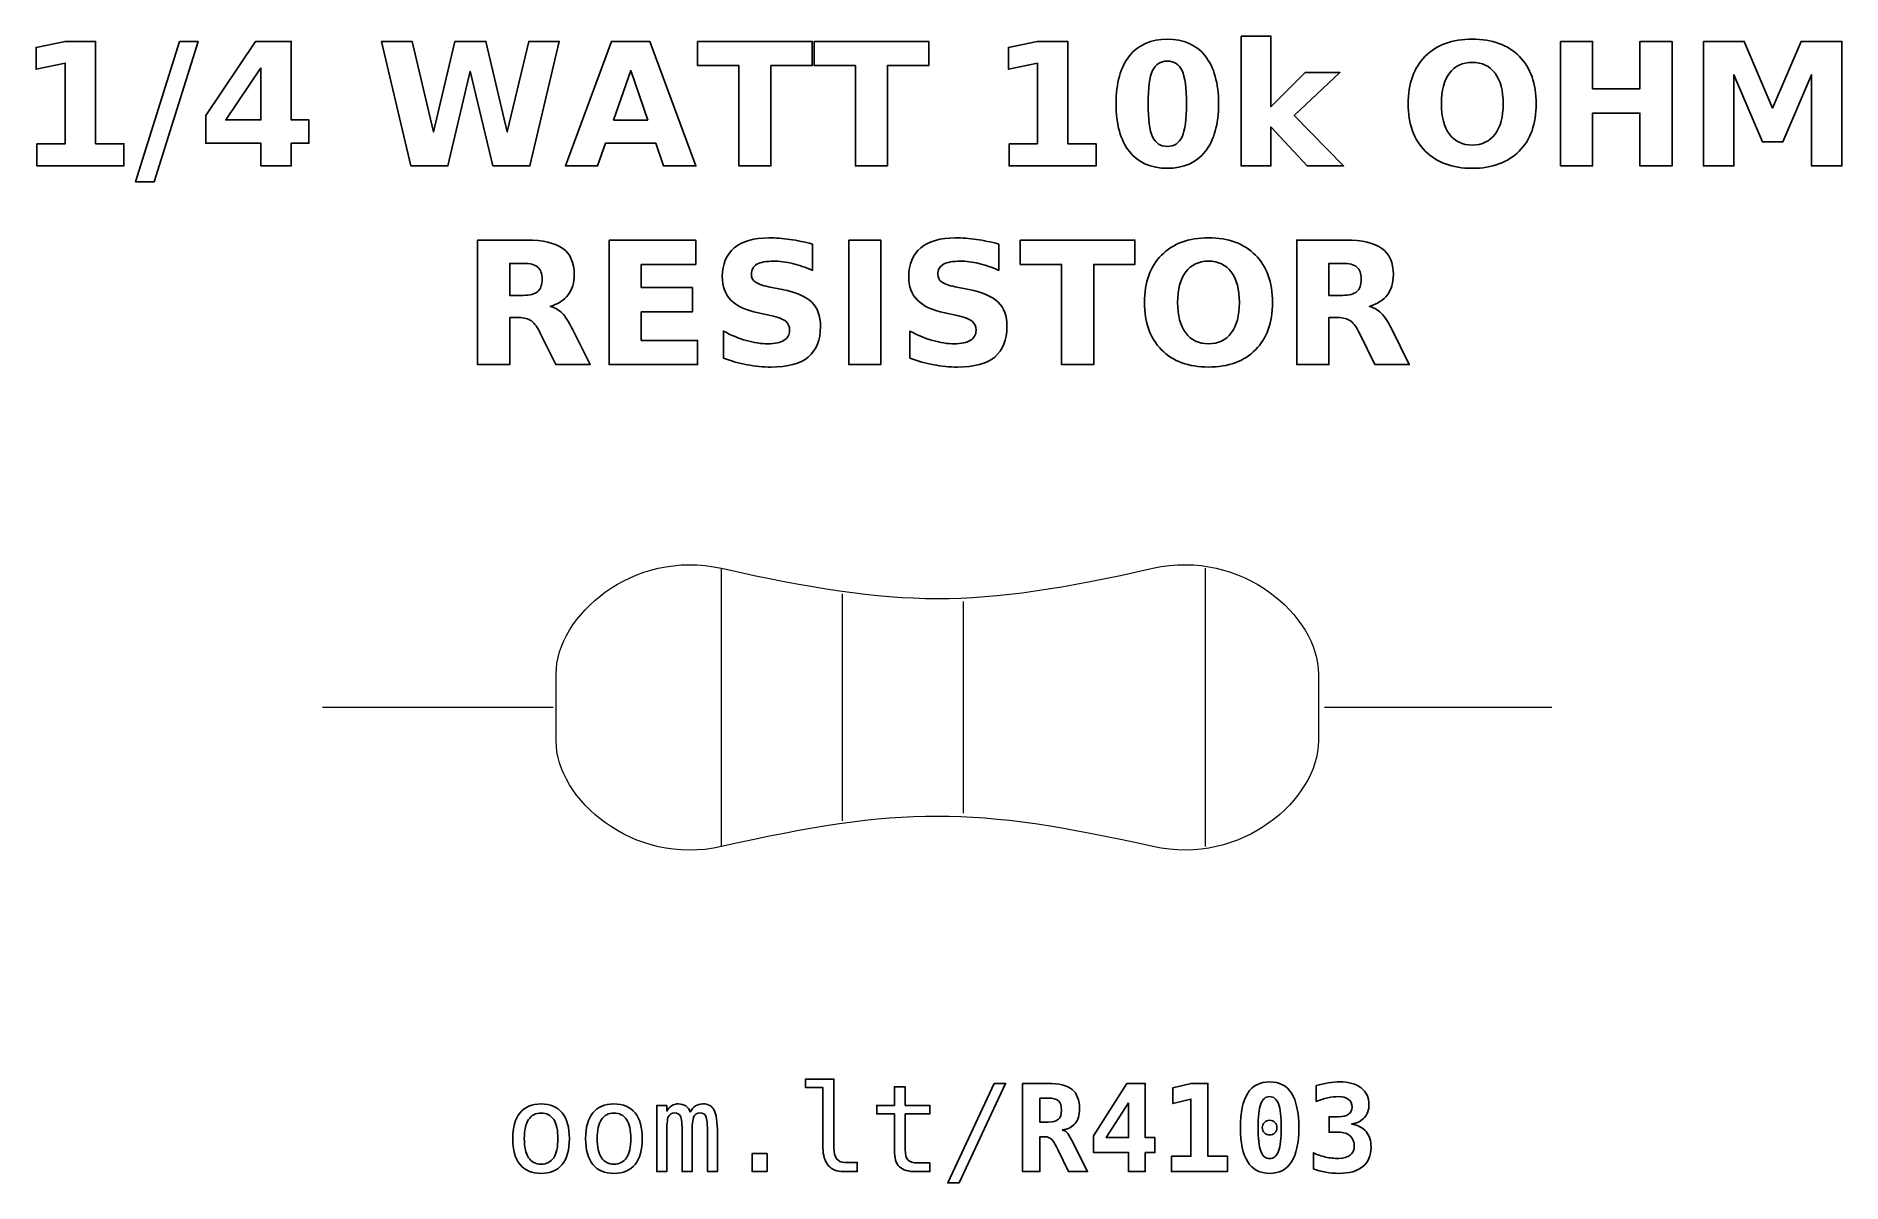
# Model space of a CAD drawing. Header units: centimetres. Extents: x -11.24 to -9.75, y -15.24 to -14.3.
import ezdxf

# ---------------------------------------------------------------- set-up
doc = ezdxf.new("R2010")
doc.units = ezdxf.units.CM
doc.header["$MEASUREMENT"] = 0
doc.layers.add('Layer 1', color=7, linetype='Continuous')

msp = doc.modelspace()

# ---------------------------------------------------------------- linework, layer by layer
at = {"layer": 'Layer 1', "color": 250}
for points, knots in [([(-10.24891, -14.29525), (-10.24891, -14.29525), (-10.22424, -14.29525), (-10.22424, -14.29525), (-10.22424, -14.29525), (-10.22424, -14.29525), (-10.22424, -14.35362), (-10.22424, -14.35362), (-10.22424, -14.35362), (-10.22424, -14.35362), (-10.19585, -14.32531), (-10.19585, -14.32531), (-10.19585, -14.32531), (-10.19585, -14.32531), (-10.16718, -14.32531), (-10.16718, -14.32531), (-10.16718, -14.32531), (-10.16718, -14.32531), (-10.20488, -14.36072), (-10.20488, -14.36072), (-10.20488, -14.36072), (-10.20488, -14.36072), (-10.16422, -14.40247), (-10.16422, -14.40247), (-10.16422, -14.40247), (-10.16422, -14.40247), (-10.19413, -14.40247), (-10.19413, -14.40247), (-10.19413, -14.40247), (-10.19413, -14.40247), (-10.22424, -14.3703), (-10.22424, -14.3703), (-10.22424, -14.3703), (-10.22424, -14.3703), (-10.22424, -14.40247), (-10.22424, -14.40247), (-10.22424, -14.40247), (-10.22424, -14.40247), (-10.24891, -14.40247), (-10.24891, -14.40247), (-10.24891, -14.40247), (-10.24891, -14.40247), (-10.24891, -14.29525), (-10.24891, -14.29525)], [0, 0, 0, 0, 0.0909091, 0.0909091, 0.0909091, 0.0909091, 0.1818182, 0.1818182, 0.1818182, 0.1818182, 0.2727273, 0.2727273, 0.2727273, 0.2727273, 0.3636364, 0.3636364, 0.3636364, 0.3636364, 0.4545455, 0.4545455, 0.4545455, 0.4545455, 0.5454545, 0.5454545, 0.5454545, 0.5454545, 0.6363636, 0.6363636, 0.6363636, 0.6363636, 0.7272727, 0.7272727, 0.7272727, 0.7272727, 0.8181818, 0.8181818, 0.8181818, 0.8181818, 0.9090909, 0.9090909, 0.9090909, 0.9090909, 1, 1, 1, 1]), ([(-11.24416, -14.38415), (-11.24416, -14.38415), (-11.22073, -14.38415), (-11.22073, -14.38415), (-11.22073, -14.38415), (-11.22073, -14.38415), (-11.22073, -14.31766), (-11.22073, -14.31766), (-11.22073, -14.31766), (-11.22073, -14.31766), (-11.24477, -14.32263), (-11.24477, -14.32263), (-11.24477, -14.32263), (-11.24477, -14.32263), (-11.24477, -14.30456), (-11.24477, -14.30456), (-11.24477, -14.30456), (-11.24477, -14.30456), (-11.22087, -14.2996), (-11.22087, -14.2996), (-11.22087, -14.2996), (-11.22087, -14.2996), (-11.19566, -14.2996), (-11.19566, -14.2996), (-11.19566, -14.2996), (-11.19566, -14.2996), (-11.19566, -14.38415), (-11.19566, -14.38415), (-11.19566, -14.38415), (-11.19566, -14.38415), (-11.17224, -14.38415), (-11.17224, -14.38415), (-11.17224, -14.38415), (-11.17224, -14.38415), (-11.17224, -14.40247), (-11.17224, -14.40247), (-11.17224, -14.40247), (-11.17224, -14.40247), (-11.24416, -14.40247), (-11.24416, -14.40247), (-11.24416, -14.40247), (-11.24416, -14.40247), (-11.24416, -14.38415), (-11.24416, -14.38415)], [0, 0, 0, 0, 0.0909091, 0.0909091, 0.0909091, 0.0909091, 0.1818182, 0.1818182, 0.1818182, 0.1818182, 0.2727273, 0.2727273, 0.2727273, 0.2727273, 0.3636364, 0.3636364, 0.3636364, 0.3636364, 0.4545455, 0.4545455, 0.4545455, 0.4545455, 0.5454545, 0.5454545, 0.5454545, 0.5454545, 0.6363636, 0.6363636, 0.6363636, 0.6363636, 0.7272727, 0.7272727, 0.7272727, 0.7272727, 0.8181818, 0.8181818, 0.8181818, 0.8181818, 0.9090909, 0.9090909, 0.9090909, 0.9090909, 1, 1, 1, 1]), ([(-11.12626, -14.2996), (-11.12626, -14.2996), (-11.11097, -14.2996), (-11.11097, -14.2996), (-11.11097, -14.2996), (-11.11097, -14.2996), (-11.14728, -14.41557), (-11.14728, -14.41557), (-11.14728, -14.41557), (-11.14728, -14.41557), (-11.1625, -14.41557), (-11.1625, -14.41557), (-11.1625, -14.41557), (-11.1625, -14.41557), (-11.12626, -14.2996), (-11.12626, -14.2996)], [0, 0, 0, 0, 0.25, 0.25, 0.25, 0.25, 0.5, 0.5, 0.5, 0.5, 0.75, 0.75, 0.75, 0.75, 1, 1, 1, 1]), ([(-11.06342, -14.2996), (-11.06342, -14.2996), (-11.03392, -14.2996), (-11.03392, -14.2996), (-11.03392, -14.2996), (-11.03392, -14.2996), (-11.03392, -14.36451), (-11.03392, -14.36451), (-11.03392, -14.36451), (-11.03392, -14.36451), (-11.01925, -14.36451), (-11.01925, -14.36451), (-11.01925, -14.36451), (-11.01925, -14.36451), (-11.01925, -14.38373), (-11.01925, -14.38373), (-11.01925, -14.38373), (-11.01925, -14.38373), (-11.03392, -14.38373), (-11.03392, -14.38373), (-11.03392, -14.38373), (-11.03392, -14.38373), (-11.03392, -14.40247), (-11.03392, -14.40247), (-11.03392, -14.40247), (-11.03392, -14.40247), (-11.05899, -14.40247), (-11.05899, -14.40247), (-11.05899, -14.40247), (-11.05899, -14.40247), (-11.05899, -14.38373), (-11.05899, -14.38373), (-11.05899, -14.38373), (-11.05899, -14.38373), (-11.10462, -14.38373), (-11.10462, -14.38373), (-11.10462, -14.38373), (-11.10462, -14.38373), (-11.10462, -14.36098), (-11.10462, -14.36098), (-11.10462, -14.36098), (-11.10462, -14.36098), (-11.06342, -14.2996), (-11.06342, -14.2996)], [0, 0, 0, 0, 0.0909091, 0.0909091, 0.0909091, 0.0909091, 0.1818182, 0.1818182, 0.1818182, 0.1818182, 0.2727273, 0.2727273, 0.2727273, 0.2727273, 0.3636364, 0.3636364, 0.3636364, 0.3636364, 0.4545455, 0.4545455, 0.4545455, 0.4545455, 0.5454545, 0.5454545, 0.5454545, 0.5454545, 0.6363636, 0.6363636, 0.6363636, 0.6363636, 0.7272727, 0.7272727, 0.7272727, 0.7272727, 0.8181818, 0.8181818, 0.8181818, 0.8181818, 0.9090909, 0.9090909, 0.9090909, 0.9090909, 1, 1, 1, 1]), ([(-10.95944, -14.2996), (-10.95944, -14.2996), (-10.93402, -14.2996), (-10.93402, -14.2996), (-10.93402, -14.2996), (-10.93402, -14.2996), (-10.91624, -14.37437), (-10.91624, -14.37437), (-10.91624, -14.37437), (-10.91624, -14.37437), (-10.8986, -14.2996), (-10.8986, -14.2996), (-10.8986, -14.2996), (-10.8986, -14.2996), (-10.87303, -14.2996), (-10.87303, -14.2996), (-10.87303, -14.2996), (-10.87303, -14.2996), (-10.8554, -14.37437), (-10.8554, -14.37437), (-10.8554, -14.37437), (-10.8554, -14.37437), (-10.83762, -14.2996), (-10.83762, -14.2996), (-10.83762, -14.2996), (-10.83762, -14.2996), (-10.8124, -14.2996), (-10.8124, -14.2996), (-10.8124, -14.2996), (-10.8124, -14.2996), (-10.83665, -14.40247), (-10.83665, -14.40247), (-10.83665, -14.40247), (-10.83665, -14.40247), (-10.86725, -14.40247), (-10.86725, -14.40247), (-10.86725, -14.40247), (-10.86725, -14.40247), (-10.88592, -14.32427), (-10.88592, -14.32427), (-10.88592, -14.32427), (-10.88592, -14.32427), (-10.90438, -14.40247), (-10.90438, -14.40247), (-10.90438, -14.40247), (-10.90438, -14.40247), (-10.93498, -14.40247), (-10.93498, -14.40247), (-10.93498, -14.40247), (-10.93498, -14.40247), (-10.95944, -14.2996), (-10.95944, -14.2996)], [0, 0, 0, 0, 0.0769231, 0.0769231, 0.0769231, 0.0769231, 0.1538462, 0.1538462, 0.1538462, 0.1538462, 0.2307692, 0.2307692, 0.2307692, 0.2307692, 0.3076923, 0.3076923, 0.3076923, 0.3076923, 0.3846154, 0.3846154, 0.3846154, 0.3846154, 0.4615385, 0.4615385, 0.4615385, 0.4615385, 0.5384615, 0.5384615, 0.5384615, 0.5384615, 0.6153846, 0.6153846, 0.6153846, 0.6153846, 0.6923077, 0.6923077, 0.6923077, 0.6923077, 0.7692308, 0.7692308, 0.7692308, 0.7692308, 0.8461538, 0.8461538, 0.8461538, 0.8461538, 0.9230769, 0.9230769, 0.9230769, 0.9230769, 1, 1, 1, 1]), ([(-10.73263, -14.38375), (-10.73263, -14.38375), (-10.77412, -14.38375), (-10.77412, -14.38375), (-10.77412, -14.38375), (-10.77412, -14.38375), (-10.78066, -14.40247), (-10.78066, -14.40247), (-10.78066, -14.40247), (-10.78066, -14.40247), (-10.80733, -14.40247), (-10.80733, -14.40247), (-10.80733, -14.40247), (-10.80733, -14.40247), (-10.76923, -14.2996), (-10.76923, -14.2996), (-10.76923, -14.2996), (-10.76923, -14.2996), (-10.7376, -14.2996), (-10.7376, -14.2996), (-10.7376, -14.2996), (-10.7376, -14.2996), (-10.6995, -14.40247), (-10.6995, -14.40247), (-10.6995, -14.40247), (-10.6995, -14.40247), (-10.72617, -14.40247), (-10.72617, -14.40247), (-10.72617, -14.40247), (-10.72617, -14.40247), (-10.73263, -14.38375), (-10.73263, -14.38375)], [0, 0, 0, 0, 0.125, 0.125, 0.125, 0.125, 0.25, 0.25, 0.25, 0.25, 0.375, 0.375, 0.375, 0.375, 0.5, 0.5, 0.5, 0.5, 0.625, 0.625, 0.625, 0.625, 0.75, 0.75, 0.75, 0.75, 0.875, 0.875, 0.875, 0.875, 1, 1, 1, 1]), ([(-10.69811, -14.2996), (-10.69811, -14.2996), (-10.60331, -14.2996), (-10.60331, -14.2996), (-10.60331, -14.2996), (-10.60331, -14.2996), (-10.60331, -14.31966), (-10.60331, -14.31966), (-10.60331, -14.31966), (-10.60331, -14.31966), (-10.63741, -14.31966), (-10.63741, -14.31966), (-10.63741, -14.31966), (-10.63741, -14.31966), (-10.63741, -14.40247), (-10.63741, -14.40247), (-10.63741, -14.40247), (-10.63741, -14.40247), (-10.66394, -14.40247), (-10.66394, -14.40247), (-10.66394, -14.40247), (-10.66394, -14.40247), (-10.66394, -14.31966), (-10.66394, -14.31966), (-10.66394, -14.31966), (-10.66394, -14.31966), (-10.69811, -14.31966), (-10.69811, -14.31966), (-10.69811, -14.31966), (-10.69811, -14.31966), (-10.69811, -14.2996), (-10.69811, -14.2996)], [0, 0, 0, 0, 0.125, 0.125, 0.125, 0.125, 0.25, 0.25, 0.25, 0.25, 0.375, 0.375, 0.375, 0.375, 0.5, 0.5, 0.5, 0.5, 0.625, 0.625, 0.625, 0.625, 0.75, 0.75, 0.75, 0.75, 0.875, 0.875, 0.875, 0.875, 1, 1, 1, 1]), ([(-10.60185, -14.2996), (-10.60185, -14.2996), (-10.50705, -14.2996), (-10.50705, -14.2996), (-10.50705, -14.2996), (-10.50705, -14.2996), (-10.50705, -14.31966), (-10.50705, -14.31966), (-10.50705, -14.31966), (-10.50705, -14.31966), (-10.54115, -14.31966), (-10.54115, -14.31966), (-10.54115, -14.31966), (-10.54115, -14.31966), (-10.54115, -14.40247), (-10.54115, -14.40247), (-10.54115, -14.40247), (-10.54115, -14.40247), (-10.56768, -14.40247), (-10.56768, -14.40247), (-10.56768, -14.40247), (-10.56768, -14.40247), (-10.56768, -14.31966), (-10.56768, -14.31966), (-10.56768, -14.31966), (-10.56768, -14.31966), (-10.60185, -14.31966), (-10.60185, -14.31966), (-10.60185, -14.31966), (-10.60185, -14.31966), (-10.60185, -14.2996), (-10.60185, -14.2996)], [0, 0, 0, 0, 0.125, 0.125, 0.125, 0.125, 0.25, 0.25, 0.25, 0.25, 0.375, 0.375, 0.375, 0.375, 0.5, 0.5, 0.5, 0.5, 0.625, 0.625, 0.625, 0.625, 0.75, 0.75, 0.75, 0.75, 0.875, 0.875, 0.875, 0.875, 1, 1, 1, 1]), ([(-10.44061, -14.38415), (-10.44061, -14.38415), (-10.41718, -14.38415), (-10.41718, -14.38415), (-10.41718, -14.38415), (-10.41718, -14.38415), (-10.41718, -14.31766), (-10.41718, -14.31766), (-10.41718, -14.31766), (-10.41718, -14.31766), (-10.44122, -14.32263), (-10.44122, -14.32263), (-10.44122, -14.32263), (-10.44122, -14.32263), (-10.44122, -14.30456), (-10.44122, -14.30456), (-10.44122, -14.30456), (-10.44122, -14.30456), (-10.41732, -14.2996), (-10.41732, -14.2996), (-10.41732, -14.2996), (-10.41732, -14.2996), (-10.39211, -14.2996), (-10.39211, -14.2996), (-10.39211, -14.2996), (-10.39211, -14.2996), (-10.39211, -14.38415), (-10.39211, -14.38415), (-10.39211, -14.38415), (-10.39211, -14.38415), (-10.36869, -14.38415), (-10.36869, -14.38415), (-10.36869, -14.38415), (-10.36869, -14.38415), (-10.36869, -14.40247), (-10.36869, -14.40247), (-10.36869, -14.40247), (-10.36869, -14.40247), (-10.44061, -14.40247), (-10.44061, -14.40247), (-10.44061, -14.40247), (-10.44061, -14.40247), (-10.44061, -14.38415), (-10.44061, -14.38415)], [0, 0, 0, 0, 0.0909091, 0.0909091, 0.0909091, 0.0909091, 0.1818182, 0.1818182, 0.1818182, 0.1818182, 0.2727273, 0.2727273, 0.2727273, 0.2727273, 0.3636364, 0.3636364, 0.3636364, 0.3636364, 0.4545455, 0.4545455, 0.4545455, 0.4545455, 0.5454545, 0.5454545, 0.5454545, 0.5454545, 0.6363636, 0.6363636, 0.6363636, 0.6363636, 0.7272727, 0.7272727, 0.7272727, 0.7272727, 0.8181818, 0.8181818, 0.8181818, 0.8181818, 0.9090909, 0.9090909, 0.9090909, 0.9090909, 1, 1, 1, 1]), ([(-10.26751, -14.35113), (-10.26751, -14.36818), (-10.27118, -14.38133), (-10.27854, -14.39059), (-10.27854, -14.39059), (-10.28588, -14.39984), (-10.29632, -14.40447), (-10.30982, -14.40447), (-10.30982, -14.40447), (-10.32337, -14.40447), (-10.33383, -14.39984), (-10.34117, -14.39059), (-10.34117, -14.39059), (-10.34853, -14.38133), (-10.3522, -14.36818), (-10.3522, -14.35113), (-10.3522, -14.35113), (-10.3522, -14.33406), (-10.34853, -14.32088), (-10.34117, -14.31162), (-10.34117, -14.31162), (-10.33383, -14.30238), (-10.32337, -14.29774), (-10.30982, -14.29774), (-10.30982, -14.29774), (-10.29632, -14.29774), (-10.28588, -14.30238), (-10.27854, -14.31162), (-10.27854, -14.31162), (-10.27118, -14.32088), (-10.26751, -14.33406), (-10.26751, -14.35113)], [0, 0, 0, 0, 0.125, 0.125, 0.125, 0.125, 0.25, 0.25, 0.25, 0.25, 0.375, 0.375, 0.375, 0.375, 0.5, 0.5, 0.5, 0.5, 0.625, 0.625, 0.625, 0.625, 0.75, 0.75, 0.75, 0.75, 0.875, 0.875, 0.875, 0.875, 1, 1, 1, 1]), ([(-10.05784, -14.29774), (-10.04131, -14.29774), (-10.02835, -14.30247), (-10.01899, -14.31195), (-10.01899, -14.31195), (-10.00961, -14.3214), (-10.00493, -14.33445), (-10.00493, -14.35113), (-10.00493, -14.35113), (-10.00493, -14.36776), (-10.00961, -14.38081), (-10.01899, -14.39026), (-10.01899, -14.39026), (-10.02835, -14.39974), (-10.04131, -14.40447), (-10.05784, -14.40447), (-10.05784, -14.40447), (-10.07433, -14.40447), (-10.08726, -14.39974), (-10.09667, -14.39026), (-10.09667, -14.39026), (-10.10605, -14.38081), (-10.11076, -14.36776), (-10.11076, -14.35113), (-10.11076, -14.35113), (-10.11076, -14.33445), (-10.10605, -14.3214), (-10.09667, -14.31195), (-10.09667, -14.31195), (-10.08726, -14.30247), (-10.07433, -14.29774), (-10.05784, -14.29774)], [0, 0, 0, 0, 0.125, 0.125, 0.125, 0.125, 0.25, 0.25, 0.25, 0.25, 0.375, 0.375, 0.375, 0.375, 0.5, 0.5, 0.5, 0.5, 0.625, 0.625, 0.625, 0.625, 0.75, 0.75, 0.75, 0.75, 0.875, 0.875, 0.875, 0.875, 1, 1, 1, 1]), ([(-9.98486, -14.2996), (-9.98486, -14.2996), (-9.95833, -14.2996), (-9.95833, -14.2996), (-9.95833, -14.2996), (-9.95833, -14.2996), (-9.95833, -14.33881), (-9.95833, -14.33881), (-9.95833, -14.33881), (-9.95833, -14.33881), (-9.9192, -14.33881), (-9.9192, -14.33881), (-9.9192, -14.33881), (-9.9192, -14.33881), (-9.9192, -14.2996), (-9.9192, -14.2996), (-9.9192, -14.2996), (-9.9192, -14.2996), (-9.89267, -14.2996), (-9.89267, -14.2996), (-9.89267, -14.2996), (-9.89267, -14.2996), (-9.89267, -14.40247), (-9.89267, -14.40247), (-9.89267, -14.40247), (-9.89267, -14.40247), (-9.9192, -14.40247), (-9.9192, -14.40247), (-9.9192, -14.40247), (-9.9192, -14.40247), (-9.9192, -14.35887), (-9.9192, -14.35887), (-9.9192, -14.35887), (-9.9192, -14.35887), (-9.95833, -14.35887), (-9.95833, -14.35887), (-9.95833, -14.35887), (-9.95833, -14.35887), (-9.95833, -14.40247), (-9.95833, -14.40247), (-9.95833, -14.40247), (-9.95833, -14.40247), (-9.98486, -14.40247), (-9.98486, -14.40247), (-9.98486, -14.40247), (-9.98486, -14.40247), (-9.98486, -14.2996), (-9.98486, -14.2996)], [0, 0, 0, 0, 0.0833333, 0.0833333, 0.0833333, 0.0833333, 0.1666667, 0.1666667, 0.1666667, 0.1666667, 0.25, 0.25, 0.25, 0.25, 0.3333333, 0.3333333, 0.3333333, 0.3333333, 0.4166667, 0.4166667, 0.4166667, 0.4166667, 0.5, 0.5, 0.5, 0.5, 0.5833333, 0.5833333, 0.5833333, 0.5833333, 0.6666667, 0.6666667, 0.6666667, 0.6666667, 0.75, 0.75, 0.75, 0.75, 0.8333333, 0.8333333, 0.8333333, 0.8333333, 0.9166667, 0.9166667, 0.9166667, 0.9166667, 1, 1, 1, 1]), ([(-9.86677, -14.2996), (-9.86677, -14.2996), (-9.83302, -14.2996), (-9.83302, -14.2996), (-9.83302, -14.2996), (-9.83302, -14.2996), (-9.80957, -14.35466), (-9.80957, -14.35466), (-9.80957, -14.35466), (-9.80957, -14.35466), (-9.78601, -14.2996), (-9.78601, -14.2996), (-9.78601, -14.2996), (-9.78601, -14.2996), (-9.75233, -14.2996), (-9.75233, -14.2996), (-9.75233, -14.2996), (-9.75233, -14.2996), (-9.75233, -14.40247), (-9.75233, -14.40247), (-9.75233, -14.40247), (-9.75233, -14.40247), (-9.7774, -14.40247), (-9.7774, -14.40247), (-9.7774, -14.40247), (-9.7774, -14.40247), (-9.7774, -14.32723), (-9.7774, -14.32723), (-9.7774, -14.32723), (-9.7774, -14.32723), (-9.80111, -14.38269), (-9.80111, -14.38269), (-9.80111, -14.38269), (-9.80111, -14.38269), (-9.81792, -14.38269), (-9.81792, -14.38269), (-9.81792, -14.38269), (-9.81792, -14.38269), (-9.84163, -14.32723), (-9.84163, -14.32723), (-9.84163, -14.32723), (-9.84163, -14.32723), (-9.84163, -14.40247), (-9.84163, -14.40247), (-9.84163, -14.40247), (-9.84163, -14.40247), (-9.86677, -14.40247), (-9.86677, -14.40247), (-9.86677, -14.40247), (-9.86677, -14.40247), (-9.86677, -14.2996), (-9.86677, -14.2996)], [0, 0, 0, 0, 0.0769231, 0.0769231, 0.0769231, 0.0769231, 0.1538462, 0.1538462, 0.1538462, 0.1538462, 0.2307692, 0.2307692, 0.2307692, 0.2307692, 0.3076923, 0.3076923, 0.3076923, 0.3076923, 0.3846154, 0.3846154, 0.3846154, 0.3846154, 0.4615385, 0.4615385, 0.4615385, 0.4615385, 0.5384615, 0.5384615, 0.5384615, 0.5384615, 0.6153846, 0.6153846, 0.6153846, 0.6153846, 0.6923077, 0.6923077, 0.6923077, 0.6923077, 0.7692308, 0.7692308, 0.7692308, 0.7692308, 0.8461538, 0.8461538, 0.8461538, 0.8461538, 0.9230769, 0.9230769, 0.9230769, 0.9230769, 1, 1, 1, 1]), ([(-11.05899, -14.32145), (-11.05899, -14.32145), (-11.08809, -14.36451), (-11.08809, -14.36451), (-11.08809, -14.36451), (-11.08809, -14.36451), (-11.05899, -14.36451), (-11.05899, -14.36451), (-11.05899, -14.36451), (-11.05899, -14.36451), (-11.05899, -14.32145), (-11.05899, -14.32145)], [0, 0, 0, 0, 0.3333333, 0.3333333, 0.3333333, 0.3333333, 0.6666667, 0.6666667, 0.6666667, 0.6666667, 1, 1, 1, 1]), ([(-10.76751, -14.36465), (-10.76751, -14.36465), (-10.73931, -14.36465), (-10.73931, -14.36465), (-10.73931, -14.36465), (-10.73931, -14.36465), (-10.75338, -14.32373), (-10.75338, -14.32373), (-10.75338, -14.32373), (-10.75338, -14.32373), (-10.76751, -14.36465), (-10.76751, -14.36465)], [0, 0, 0, 0, 0.3333333, 0.3333333, 0.3333333, 0.3333333, 0.6666667, 0.6666667, 0.6666667, 0.6666667, 1, 1, 1, 1]), ([(-10.29404, -14.35094), (-10.29404, -14.33808), (-10.29524, -14.32902), (-10.29766, -14.32375), (-10.29766, -14.32375), (-10.30006, -14.31851), (-10.30413, -14.31588), (-10.30982, -14.31588), (-10.30982, -14.31588), (-10.31551, -14.31588), (-10.31958, -14.31851), (-10.32203, -14.32375), (-10.32203, -14.32375), (-10.32445, -14.32902), (-10.32567, -14.33808), (-10.32567, -14.35094), (-10.32567, -14.35094), (-10.32567, -14.36392), (-10.32445, -14.3731), (-10.32203, -14.37841), (-10.32203, -14.37841), (-10.31958, -14.38375), (-10.31551, -14.38641), (-10.30982, -14.38641), (-10.30982, -14.38641), (-10.30418, -14.38641), (-10.30013, -14.38375), (-10.29768, -14.37841), (-10.29768, -14.37841), (-10.29526, -14.3731), (-10.29404, -14.36392), (-10.29404, -14.35094)], [0, 0, 0, 0, 0.125, 0.125, 0.125, 0.125, 0.25, 0.25, 0.25, 0.25, 0.375, 0.375, 0.375, 0.375, 0.5, 0.5, 0.5, 0.5, 0.625, 0.625, 0.625, 0.625, 0.75, 0.75, 0.75, 0.75, 0.875, 0.875, 0.875, 0.875, 1, 1, 1, 1]), ([(-10.05784, -14.31696), (-10.06593, -14.31696), (-10.07219, -14.31994), (-10.07666, -14.32592), (-10.07666, -14.32592), (-10.0811, -14.33189), (-10.08334, -14.34029), (-10.08334, -14.35113), (-10.08334, -14.35113), (-10.08334, -14.36195), (-10.0811, -14.37032), (-10.07666, -14.37629), (-10.07666, -14.37629), (-10.07219, -14.38227), (-10.06593, -14.38525), (-10.05784, -14.38525), (-10.05784, -14.38525), (-10.0497, -14.38525), (-10.04343, -14.38227), (-10.03896, -14.37629), (-10.03896, -14.37629), (-10.03451, -14.37032), (-10.03228, -14.36195), (-10.03228, -14.35113), (-10.03228, -14.35113), (-10.03228, -14.34029), (-10.03451, -14.33189), (-10.03896, -14.32592), (-10.03896, -14.32592), (-10.04343, -14.31994), (-10.0497, -14.31696), (-10.05784, -14.31696)], [0, 0, 0, 0, 0.125, 0.125, 0.125, 0.125, 0.25, 0.25, 0.25, 0.25, 0.375, 0.375, 0.375, 0.375, 0.5, 0.5, 0.5, 0.5, 0.625, 0.625, 0.625, 0.625, 0.75, 0.75, 0.75, 0.75, 0.875, 0.875, 0.875, 0.875, 1, 1, 1, 1]), ([(-10.85333, -14.5278), (-10.85333, -14.5278), (-10.85333, -14.56672), (-10.85333, -14.56672), (-10.85333, -14.56672), (-10.85333, -14.56672), (-10.87986, -14.56672), (-10.87986, -14.56672), (-10.87986, -14.56672), (-10.87986, -14.56672), (-10.87986, -14.46385), (-10.87986, -14.46385), (-10.87986, -14.46385), (-10.87986, -14.46385), (-10.83934, -14.46385), (-10.83934, -14.46385), (-10.83934, -14.46385), (-10.82579, -14.46385), (-10.81584, -14.46613), (-10.80954, -14.47067), (-10.80954, -14.47067), (-10.80322, -14.47521), (-10.80006, -14.48241), (-10.80006, -14.49224), (-10.80006, -14.49224), (-10.80006, -14.49903), (-10.80171, -14.50463), (-10.80498, -14.50898), (-10.80498, -14.50898), (-10.80827, -14.51336), (-10.81323, -14.51658), (-10.81984, -14.51863), (-10.81984, -14.51863), (-10.81622, -14.51947), (-10.81295, -14.52133), (-10.81008, -14.52425), (-10.81008, -14.52425), (-10.80721, -14.52716), (-10.80432, -14.53158), (-10.80138, -14.53751), (-10.80138, -14.53751), (-10.80138, -14.53751), (-10.78696, -14.56672), (-10.78696, -14.56672), (-10.78696, -14.56672), (-10.78696, -14.56672), (-10.81523, -14.56672), (-10.81523, -14.56672), (-10.81523, -14.56672), (-10.81523, -14.56672), (-10.82777, -14.54116), (-10.82777, -14.54116), (-10.82777, -14.54116), (-10.83028, -14.53603), (-10.83285, -14.5325), (-10.83546, -14.53062), (-10.83546, -14.53062), (-10.83805, -14.52874), (-10.8415, -14.5278), (-10.84583, -14.5278), (-10.84583, -14.5278), (-10.84583, -14.5278), (-10.85333, -14.5278), (-10.85333, -14.5278)], [0, 0, 0, 0, 0.0625, 0.0625, 0.0625, 0.0625, 0.125, 0.125, 0.125, 0.125, 0.1875, 0.1875, 0.1875, 0.1875, 0.25, 0.25, 0.25, 0.25, 0.3125, 0.3125, 0.3125, 0.3125, 0.375, 0.375, 0.375, 0.375, 0.4375, 0.4375, 0.4375, 0.4375, 0.5, 0.5, 0.5, 0.5, 0.5625, 0.5625, 0.5625, 0.5625, 0.625, 0.625, 0.625, 0.625, 0.6875, 0.6875, 0.6875, 0.6875, 0.75, 0.75, 0.75, 0.75, 0.8125, 0.8125, 0.8125, 0.8125, 0.875, 0.875, 0.875, 0.875, 0.9375, 0.9375, 0.9375, 0.9375, 1, 1, 1, 1]), ([(-10.77121, -14.46385), (-10.77121, -14.46385), (-10.69962, -14.46385), (-10.69962, -14.46385), (-10.69962, -14.46385), (-10.69962, -14.46385), (-10.69962, -14.48391), (-10.69962, -14.48391), (-10.69962, -14.48391), (-10.69962, -14.48391), (-10.74468, -14.48391), (-10.74468, -14.48391), (-10.74468, -14.48391), (-10.74468, -14.48391), (-10.74468, -14.50306), (-10.74468, -14.50306), (-10.74468, -14.50306), (-10.74468, -14.50306), (-10.70233, -14.50306), (-10.70233, -14.50306), (-10.70233, -14.50306), (-10.70233, -14.50306), (-10.70233, -14.52312), (-10.70233, -14.52312), (-10.70233, -14.52312), (-10.70233, -14.52312), (-10.74468, -14.52312), (-10.74468, -14.52312), (-10.74468, -14.52312), (-10.74468, -14.52312), (-10.74468, -14.54666), (-10.74468, -14.54666), (-10.74468, -14.54666), (-10.74468, -14.54666), (-10.69812, -14.54666), (-10.69812, -14.54666), (-10.69812, -14.54666), (-10.69812, -14.54666), (-10.69812, -14.56672), (-10.69812, -14.56672), (-10.69812, -14.56672), (-10.69812, -14.56672), (-10.77121, -14.56672), (-10.77121, -14.56672), (-10.77121, -14.56672), (-10.77121, -14.56672), (-10.77121, -14.46385), (-10.77121, -14.46385)], [0, 0, 0, 0, 0.0833333, 0.0833333, 0.0833333, 0.0833333, 0.1666667, 0.1666667, 0.1666667, 0.1666667, 0.25, 0.25, 0.25, 0.25, 0.3333333, 0.3333333, 0.3333333, 0.3333333, 0.4166667, 0.4166667, 0.4166667, 0.4166667, 0.5, 0.5, 0.5, 0.5, 0.5833333, 0.5833333, 0.5833333, 0.5833333, 0.6666667, 0.6666667, 0.6666667, 0.6666667, 0.75, 0.75, 0.75, 0.75, 0.8333333, 0.8333333, 0.8333333, 0.8333333, 0.9166667, 0.9166667, 0.9166667, 0.9166667, 1, 1, 1, 1]), ([(-10.60322, -14.4671), (-10.60322, -14.4671), (-10.60322, -14.48885), (-10.60322, -14.48885), (-10.60322, -14.48885), (-10.60887, -14.48633), (-10.61439, -14.48443), (-10.61975, -14.48314), (-10.61975, -14.48314), (-10.62514, -14.48184), (-10.63022, -14.48121), (-10.63499, -14.48121), (-10.63499, -14.48121), (-10.64132, -14.48121), (-10.64602, -14.48208), (-10.64906, -14.48382), (-10.64906, -14.48382), (-10.65209, -14.48558), (-10.6536, -14.48829), (-10.6536, -14.49196), (-10.6536, -14.49196), (-10.6536, -14.49471), (-10.65259, -14.49687), (-10.65054, -14.4984), (-10.65054, -14.4984), (-10.64849, -14.49993), (-10.64478, -14.50127), (-10.63939, -14.50237), (-10.63939, -14.50237), (-10.63939, -14.50237), (-10.6281, -14.50463), (-10.6281, -14.50463), (-10.6281, -14.50463), (-10.61665, -14.50694), (-10.60854, -14.51042), (-10.60372, -14.51512), (-10.60372, -14.51512), (-10.59889, -14.5198), (-10.59647, -14.52646), (-10.59647, -14.53509), (-10.59647, -14.53509), (-10.59647, -14.54645), (-10.59983, -14.55489), (-10.60656, -14.56042), (-10.60656, -14.56042), (-10.61329, -14.56594), (-10.62356, -14.56872), (-10.63739, -14.56872), (-10.63739, -14.56872), (-10.64393, -14.56872), (-10.65047, -14.56811), (-10.65703, -14.56686), (-10.65703, -14.56686), (-10.66359, -14.56561), (-10.67018, -14.56378), (-10.67674, -14.56136), (-10.67674, -14.56136), (-10.67674, -14.56136), (-10.67674, -14.53897), (-10.67674, -14.53897), (-10.67674, -14.53897), (-10.67018, -14.54245), (-10.66383, -14.54508), (-10.65769, -14.54685), (-10.65769, -14.54685), (-10.65155, -14.54861), (-10.64565, -14.5495), (-10.63996, -14.5495), (-10.63996, -14.5495), (-10.63417, -14.5495), (-10.62973, -14.54854), (-10.62665, -14.54661), (-10.62665, -14.54661), (-10.62356, -14.54468), (-10.62204, -14.54193), (-10.62204, -14.53833), (-10.62204, -14.53833), (-10.62204, -14.53513), (-10.62307, -14.53264), (-10.62516, -14.5309), (-10.62516, -14.5309), (-10.62726, -14.52916), (-10.63142, -14.52759), (-10.63768, -14.52622), (-10.63768, -14.52622), (-10.63768, -14.52622), (-10.64795, -14.52394), (-10.64795, -14.52394), (-10.64795, -14.52394), (-10.65823, -14.52173), (-10.66576, -14.51823), (-10.67051, -14.5134), (-10.67051, -14.5134), (-10.67526, -14.50858), (-10.67763, -14.50207), (-10.67763, -14.49391), (-10.67763, -14.49391), (-10.67763, -14.48365), (-10.67432, -14.47577), (-10.66771, -14.47027), (-10.66771, -14.47027), (-10.6611, -14.46474), (-10.6516, -14.46199), (-10.63918, -14.46199), (-10.63918, -14.46199), (-10.63354, -14.46199), (-10.62773, -14.46242), (-10.62175, -14.46326), (-10.62175, -14.46326), (-10.61578, -14.46411), (-10.6096, -14.46538), (-10.60322, -14.4671)], [0, 0, 0, 0, 0.0357143, 0.0357143, 0.0357143, 0.0357143, 0.0714286, 0.0714286, 0.0714286, 0.0714286, 0.1071429, 0.1071429, 0.1071429, 0.1071429, 0.1428571, 0.1428571, 0.1428571, 0.1428571, 0.1785714, 0.1785714, 0.1785714, 0.1785714, 0.2142857, 0.2142857, 0.2142857, 0.2142857, 0.25, 0.25, 0.25, 0.25, 0.2857143, 0.2857143, 0.2857143, 0.2857143, 0.3214286, 0.3214286, 0.3214286, 0.3214286, 0.3571429, 0.3571429, 0.3571429, 0.3571429, 0.3928571, 0.3928571, 0.3928571, 0.3928571, 0.4285714, 0.4285714, 0.4285714, 0.4285714, 0.4642857, 0.4642857, 0.4642857, 0.4642857, 0.5, 0.5, 0.5, 0.5, 0.5357143, 0.5357143, 0.5357143, 0.5357143, 0.5714286, 0.5714286, 0.5714286, 0.5714286, 0.6071429, 0.6071429, 0.6071429, 0.6071429, 0.6428571, 0.6428571, 0.6428571, 0.6428571, 0.6785714, 0.6785714, 0.6785714, 0.6785714, 0.7142857, 0.7142857, 0.7142857, 0.7142857, 0.75, 0.75, 0.75, 0.75, 0.7857143, 0.7857143, 0.7857143, 0.7857143, 0.8214286, 0.8214286, 0.8214286, 0.8214286, 0.8571429, 0.8571429, 0.8571429, 0.8571429, 0.8928571, 0.8928571, 0.8928571, 0.8928571, 0.9285714, 0.9285714, 0.9285714, 0.9285714, 0.9642857, 0.9642857, 0.9642857, 0.9642857, 1, 1, 1, 1]), ([(-10.57319, -14.46385), (-10.57319, -14.46385), (-10.54666, -14.46385), (-10.54666, -14.46385), (-10.54666, -14.46385), (-10.54666, -14.46385), (-10.54666, -14.56672), (-10.54666, -14.56672), (-10.54666, -14.56672), (-10.54666, -14.56672), (-10.57319, -14.56672), (-10.57319, -14.56672), (-10.57319, -14.56672), (-10.57319, -14.56672), (-10.57319, -14.46385), (-10.57319, -14.46385)], [0, 0, 0, 0, 0.25, 0.25, 0.25, 0.25, 0.5, 0.5, 0.5, 0.5, 0.75, 0.75, 0.75, 0.75, 1, 1, 1, 1]), ([(-10.44911, -14.4671), (-10.44911, -14.4671), (-10.44911, -14.48885), (-10.44911, -14.48885), (-10.44911, -14.48885), (-10.45476, -14.48633), (-10.46028, -14.48443), (-10.46564, -14.48314), (-10.46564, -14.48314), (-10.47103, -14.48184), (-10.47611, -14.48121), (-10.48088, -14.48121), (-10.48088, -14.48121), (-10.48721, -14.48121), (-10.49191, -14.48208), (-10.49495, -14.48382), (-10.49495, -14.48382), (-10.49798, -14.48558), (-10.49949, -14.48829), (-10.49949, -14.49196), (-10.49949, -14.49196), (-10.49949, -14.49471), (-10.49848, -14.49687), (-10.49643, -14.4984), (-10.49643, -14.4984), (-10.49438, -14.49993), (-10.49067, -14.50127), (-10.48528, -14.50237), (-10.48528, -14.50237), (-10.48528, -14.50237), (-10.47399, -14.50463), (-10.47399, -14.50463), (-10.47399, -14.50463), (-10.46254, -14.50694), (-10.45443, -14.51042), (-10.44961, -14.51512), (-10.44961, -14.51512), (-10.44478, -14.5198), (-10.44236, -14.52646), (-10.44236, -14.53509), (-10.44236, -14.53509), (-10.44236, -14.54645), (-10.44572, -14.55489), (-10.45245, -14.56042), (-10.45245, -14.56042), (-10.45918, -14.56594), (-10.46945, -14.56872), (-10.48328, -14.56872), (-10.48328, -14.56872), (-10.48982, -14.56872), (-10.49636, -14.56811), (-10.50292, -14.56686), (-10.50292, -14.56686), (-10.50948, -14.56561), (-10.51607, -14.56378), (-10.52263, -14.56136), (-10.52263, -14.56136), (-10.52263, -14.56136), (-10.52263, -14.53897), (-10.52263, -14.53897), (-10.52263, -14.53897), (-10.51607, -14.54245), (-10.50972, -14.54508), (-10.50358, -14.54685), (-10.50358, -14.54685), (-10.49744, -14.54861), (-10.49154, -14.5495), (-10.48585, -14.5495), (-10.48585, -14.5495), (-10.48006, -14.5495), (-10.47562, -14.54854), (-10.47254, -14.54661), (-10.47254, -14.54661), (-10.46945, -14.54468), (-10.46793, -14.54193), (-10.46793, -14.53833), (-10.46793, -14.53833), (-10.46793, -14.53513), (-10.46896, -14.53264), (-10.47105, -14.5309), (-10.47105, -14.5309), (-10.47315, -14.52916), (-10.47731, -14.52759), (-10.48357, -14.52622), (-10.48357, -14.52622), (-10.48357, -14.52622), (-10.49384, -14.52394), (-10.49384, -14.52394), (-10.49384, -14.52394), (-10.50412, -14.52173), (-10.51165, -14.51823), (-10.5164, -14.5134), (-10.5164, -14.5134), (-10.52115, -14.50858), (-10.52352, -14.50207), (-10.52352, -14.49391), (-10.52352, -14.49391), (-10.52352, -14.48365), (-10.52021, -14.47577), (-10.5136, -14.47027), (-10.5136, -14.47027), (-10.50699, -14.46474), (-10.49749, -14.46199), (-10.48507, -14.46199), (-10.48507, -14.46199), (-10.47943, -14.46199), (-10.47362, -14.46242), (-10.46764, -14.46326), (-10.46764, -14.46326), (-10.46167, -14.46411), (-10.45549, -14.46538), (-10.44911, -14.4671)], [0, 0, 0, 0, 0.0357143, 0.0357143, 0.0357143, 0.0357143, 0.0714286, 0.0714286, 0.0714286, 0.0714286, 0.1071429, 0.1071429, 0.1071429, 0.1071429, 0.1428571, 0.1428571, 0.1428571, 0.1428571, 0.1785714, 0.1785714, 0.1785714, 0.1785714, 0.2142857, 0.2142857, 0.2142857, 0.2142857, 0.25, 0.25, 0.25, 0.25, 0.2857143, 0.2857143, 0.2857143, 0.2857143, 0.3214286, 0.3214286, 0.3214286, 0.3214286, 0.3571429, 0.3571429, 0.3571429, 0.3571429, 0.3928571, 0.3928571, 0.3928571, 0.3928571, 0.4285714, 0.4285714, 0.4285714, 0.4285714, 0.4642857, 0.4642857, 0.4642857, 0.4642857, 0.5, 0.5, 0.5, 0.5, 0.5357143, 0.5357143, 0.5357143, 0.5357143, 0.5714286, 0.5714286, 0.5714286, 0.5714286, 0.6071429, 0.6071429, 0.6071429, 0.6071429, 0.6428571, 0.6428571, 0.6428571, 0.6428571, 0.6785714, 0.6785714, 0.6785714, 0.6785714, 0.7142857, 0.7142857, 0.7142857, 0.7142857, 0.75, 0.75, 0.75, 0.75, 0.7857143, 0.7857143, 0.7857143, 0.7857143, 0.8214286, 0.8214286, 0.8214286, 0.8214286, 0.8571429, 0.8571429, 0.8571429, 0.8571429, 0.8928571, 0.8928571, 0.8928571, 0.8928571, 0.9285714, 0.9285714, 0.9285714, 0.9285714, 0.9642857, 0.9642857, 0.9642857, 0.9642857, 1, 1, 1, 1]), ([(-10.43136, -14.46385), (-10.43136, -14.46385), (-10.33656, -14.46385), (-10.33656, -14.46385), (-10.33656, -14.46385), (-10.33656, -14.46385), (-10.33656, -14.48391), (-10.33656, -14.48391), (-10.33656, -14.48391), (-10.33656, -14.48391), (-10.37066, -14.48391), (-10.37066, -14.48391), (-10.37066, -14.48391), (-10.37066, -14.48391), (-10.37066, -14.56672), (-10.37066, -14.56672), (-10.37066, -14.56672), (-10.37066, -14.56672), (-10.39719, -14.56672), (-10.39719, -14.56672), (-10.39719, -14.56672), (-10.39719, -14.56672), (-10.39719, -14.48391), (-10.39719, -14.48391), (-10.39719, -14.48391), (-10.39719, -14.48391), (-10.43136, -14.48391), (-10.43136, -14.48391), (-10.43136, -14.48391), (-10.43136, -14.48391), (-10.43136, -14.46385), (-10.43136, -14.46385)], [0, 0, 0, 0, 0.125, 0.125, 0.125, 0.125, 0.25, 0.25, 0.25, 0.25, 0.375, 0.375, 0.375, 0.375, 0.5, 0.5, 0.5, 0.5, 0.625, 0.625, 0.625, 0.625, 0.75, 0.75, 0.75, 0.75, 0.875, 0.875, 0.875, 0.875, 1, 1, 1, 1]), ([(-10.27583, -14.46199), (-10.2593, -14.46199), (-10.24634, -14.46672), (-10.23698, -14.4762), (-10.23698, -14.4762), (-10.2276, -14.48565), (-10.22292, -14.4987), (-10.22292, -14.51538), (-10.22292, -14.51538), (-10.22292, -14.53201), (-10.2276, -14.54506), (-10.23698, -14.55451), (-10.23698, -14.55451), (-10.24634, -14.56399), (-10.2593, -14.56872), (-10.27583, -14.56872), (-10.27583, -14.56872), (-10.29232, -14.56872), (-10.30525, -14.56399), (-10.31466, -14.55451), (-10.31466, -14.55451), (-10.32404, -14.54506), (-10.32875, -14.53201), (-10.32875, -14.51538), (-10.32875, -14.51538), (-10.32875, -14.4987), (-10.32404, -14.48565), (-10.31466, -14.4762), (-10.31466, -14.4762), (-10.30525, -14.46672), (-10.29232, -14.46199), (-10.27583, -14.46199)], [0, 0, 0, 0, 0.125, 0.125, 0.125, 0.125, 0.25, 0.25, 0.25, 0.25, 0.375, 0.375, 0.375, 0.375, 0.5, 0.5, 0.5, 0.5, 0.625, 0.625, 0.625, 0.625, 0.75, 0.75, 0.75, 0.75, 0.875, 0.875, 0.875, 0.875, 1, 1, 1, 1]), ([(-10.17632, -14.5278), (-10.17632, -14.5278), (-10.17632, -14.56672), (-10.17632, -14.56672), (-10.17632, -14.56672), (-10.17632, -14.56672), (-10.20285, -14.56672), (-10.20285, -14.56672), (-10.20285, -14.56672), (-10.20285, -14.56672), (-10.20285, -14.46385), (-10.20285, -14.46385), (-10.20285, -14.46385), (-10.20285, -14.46385), (-10.16233, -14.46385), (-10.16233, -14.46385), (-10.16233, -14.46385), (-10.14878, -14.46385), (-10.13883, -14.46613), (-10.13253, -14.47067), (-10.13253, -14.47067), (-10.12621, -14.47521), (-10.12305, -14.48241), (-10.12305, -14.49224), (-10.12305, -14.49224), (-10.12305, -14.49903), (-10.1247, -14.50463), (-10.12797, -14.50898), (-10.12797, -14.50898), (-10.13126, -14.51336), (-10.13622, -14.51658), (-10.14283, -14.51863), (-10.14283, -14.51863), (-10.13921, -14.51947), (-10.13594, -14.52133), (-10.13307, -14.52425), (-10.13307, -14.52425), (-10.1302, -14.52716), (-10.12731, -14.53158), (-10.12437, -14.53751), (-10.12437, -14.53751), (-10.12437, -14.53751), (-10.10995, -14.56672), (-10.10995, -14.56672), (-10.10995, -14.56672), (-10.10995, -14.56672), (-10.13822, -14.56672), (-10.13822, -14.56672), (-10.13822, -14.56672), (-10.13822, -14.56672), (-10.15076, -14.54116), (-10.15076, -14.54116), (-10.15076, -14.54116), (-10.15327, -14.53603), (-10.15584, -14.5325), (-10.15845, -14.53062), (-10.15845, -14.53062), (-10.16104, -14.52874), (-10.16449, -14.5278), (-10.16882, -14.5278), (-10.16882, -14.5278), (-10.16882, -14.5278), (-10.17632, -14.5278), (-10.17632, -14.5278)], [0, 0, 0, 0, 0.0625, 0.0625, 0.0625, 0.0625, 0.125, 0.125, 0.125, 0.125, 0.1875, 0.1875, 0.1875, 0.1875, 0.25, 0.25, 0.25, 0.25, 0.3125, 0.3125, 0.3125, 0.3125, 0.375, 0.375, 0.375, 0.375, 0.4375, 0.4375, 0.4375, 0.4375, 0.5, 0.5, 0.5, 0.5, 0.5625, 0.5625, 0.5625, 0.5625, 0.625, 0.625, 0.625, 0.625, 0.6875, 0.6875, 0.6875, 0.6875, 0.75, 0.75, 0.75, 0.75, 0.8125, 0.8125, 0.8125, 0.8125, 0.875, 0.875, 0.875, 0.875, 0.9375, 0.9375, 0.9375, 0.9375, 1, 1, 1, 1]), ([(-10.84216, -14.50948), (-10.83661, -14.50948), (-10.83261, -14.50844), (-10.83021, -14.50637), (-10.83021, -14.50637), (-10.82779, -14.5043), (-10.82659, -14.50089), (-10.82659, -14.49616), (-10.82659, -14.49616), (-10.82659, -14.49148), (-10.82779, -14.48812), (-10.83021, -14.4861), (-10.83021, -14.4861), (-10.83261, -14.48408), (-10.83661, -14.48307), (-10.84216, -14.48307), (-10.84216, -14.48307), (-10.84216, -14.48307), (-10.85333, -14.48307), (-10.85333, -14.48307), (-10.85333, -14.48307), (-10.85333, -14.48307), (-10.85333, -14.50948), (-10.85333, -14.50948), (-10.85333, -14.50948), (-10.85333, -14.50948), (-10.84216, -14.50948), (-10.84216, -14.50948)], [0, 0, 0, 0, 0.1428571, 0.1428571, 0.1428571, 0.1428571, 0.2857143, 0.2857143, 0.2857143, 0.2857143, 0.4285714, 0.4285714, 0.4285714, 0.4285714, 0.5714286, 0.5714286, 0.5714286, 0.5714286, 0.7142857, 0.7142857, 0.7142857, 0.7142857, 0.8571429, 0.8571429, 0.8571429, 0.8571429, 1, 1, 1, 1]), ([(-10.27583, -14.48121), (-10.28392, -14.48121), (-10.29018, -14.48419), (-10.29465, -14.49017), (-10.29465, -14.49017), (-10.29909, -14.49614), (-10.30133, -14.50454), (-10.30133, -14.51538), (-10.30133, -14.51538), (-10.30133, -14.5262), (-10.29909, -14.53457), (-10.29465, -14.54054), (-10.29465, -14.54054), (-10.29018, -14.54652), (-10.28392, -14.5495), (-10.27583, -14.5495), (-10.27583, -14.5495), (-10.26769, -14.5495), (-10.26142, -14.54652), (-10.25695, -14.54054), (-10.25695, -14.54054), (-10.2525, -14.53457), (-10.25027, -14.5262), (-10.25027, -14.51538), (-10.25027, -14.51538), (-10.25027, -14.50454), (-10.2525, -14.49614), (-10.25695, -14.49017), (-10.25695, -14.49017), (-10.26142, -14.48419), (-10.26769, -14.48121), (-10.27583, -14.48121)], [0, 0, 0, 0, 0.125, 0.125, 0.125, 0.125, 0.25, 0.25, 0.25, 0.25, 0.375, 0.375, 0.375, 0.375, 0.5, 0.5, 0.5, 0.5, 0.625, 0.625, 0.625, 0.625, 0.75, 0.75, 0.75, 0.75, 0.875, 0.875, 0.875, 0.875, 1, 1, 1, 1]), ([(-10.16515, -14.50948), (-10.1596, -14.50948), (-10.1556, -14.50844), (-10.1532, -14.50637), (-10.1532, -14.50637), (-10.15078, -14.5043), (-10.14958, -14.50089), (-10.14958, -14.49616), (-10.14958, -14.49616), (-10.14958, -14.49148), (-10.15078, -14.48812), (-10.1532, -14.4861), (-10.1532, -14.4861), (-10.1556, -14.48408), (-10.1596, -14.48307), (-10.16515, -14.48307), (-10.16515, -14.48307), (-10.16515, -14.48307), (-10.17632, -14.48307), (-10.17632, -14.48307), (-10.17632, -14.48307), (-10.17632, -14.48307), (-10.17632, -14.50948), (-10.17632, -14.50948), (-10.17632, -14.50948), (-10.17632, -14.50948), (-10.16515, -14.50948), (-10.16515, -14.50948)], [0, 0, 0, 0, 0.1428571, 0.1428571, 0.1428571, 0.1428571, 0.2857143, 0.2857143, 0.2857143, 0.2857143, 0.4285714, 0.4285714, 0.4285714, 0.4285714, 0.5714286, 0.5714286, 0.5714286, 0.5714286, 0.7142857, 0.7142857, 0.7142857, 0.7142857, 0.8571429, 0.8571429, 0.8571429, 0.8571429, 1, 1, 1, 1]), ([(-10.58546, -15.2138), (-10.58546, -15.21784), (-10.58472, -15.22087), (-10.58324, -15.22292), (-10.58324, -15.22292), (-10.58176, -15.22497), (-10.57957, -15.226), (-10.57667, -15.226), (-10.57667, -15.226), (-10.57667, -15.226), (-10.56617, -15.226), (-10.56617, -15.226), (-10.56617, -15.226), (-10.56617, -15.226), (-10.56617, -15.23362), (-10.56617, -15.23362), (-10.56617, -15.23362), (-10.56617, -15.23362), (-10.57754, -15.23362), (-10.57754, -15.23362), (-10.57754, -15.23362), (-10.58292, -15.23362), (-10.58707, -15.23189), (-10.59002, -15.22844), (-10.59002, -15.22844), (-10.59297, -15.22499), (-10.59444, -15.2201), (-10.59444, -15.2138), (-10.59444, -15.2138), (-10.59444, -15.2138), (-10.59444, -15.16413), (-10.59444, -15.16413), (-10.59444, -15.16413), (-10.59444, -15.16413), (-10.60884, -15.16413), (-10.60884, -15.16413), (-10.60884, -15.16413), (-10.60884, -15.16413), (-10.60884, -15.1571), (-10.60884, -15.1571), (-10.60884, -15.1571), (-10.60884, -15.1571), (-10.58546, -15.1571), (-10.58546, -15.1571), (-10.58546, -15.1571), (-10.58546, -15.1571), (-10.58546, -15.2138), (-10.58546, -15.2138)], [0, 0, 0, 0, 0.0833333, 0.0833333, 0.0833333, 0.0833333, 0.1666667, 0.1666667, 0.1666667, 0.1666667, 0.25, 0.25, 0.25, 0.25, 0.3333333, 0.3333333, 0.3333333, 0.3333333, 0.4166667, 0.4166667, 0.4166667, 0.4166667, 0.5, 0.5, 0.5, 0.5, 0.5833333, 0.5833333, 0.5833333, 0.5833333, 0.6666667, 0.6666667, 0.6666667, 0.6666667, 0.75, 0.75, 0.75, 0.75, 0.8333333, 0.8333333, 0.8333333, 0.8333333, 0.9166667, 0.9166667, 0.9166667, 0.9166667, 1, 1, 1, 1]), ([(-10.45282, -15.16071), (-10.45282, -15.16071), (-10.44353, -15.16071), (-10.44353, -15.16071), (-10.44353, -15.16071), (-10.44353, -15.16071), (-10.48192, -15.2429), (-10.48192, -15.2429), (-10.48192, -15.2429), (-10.48192, -15.2429), (-10.49126, -15.2429), (-10.49126, -15.2429), (-10.49126, -15.2429), (-10.49126, -15.2429), (-10.45282, -15.16071), (-10.45282, -15.16071)], [0, 0, 0, 0, 0.25, 0.25, 0.25, 0.25, 0.5, 0.5, 0.5, 0.5, 0.75, 0.75, 0.75, 0.75, 1, 1, 1, 1]), ([(-10.39663, -15.1992), (-10.39519, -15.19948), (-10.39394, -15.20017), (-10.39289, -15.20123), (-10.39289, -15.20123), (-10.39183, -15.20228), (-10.39054, -15.20435), (-10.38901, -15.2074), (-10.38901, -15.2074), (-10.38901, -15.2074), (-10.37581, -15.23362), (-10.37581, -15.23362), (-10.37581, -15.23362), (-10.37581, -15.23362), (-10.39164, -15.23362), (-10.39164, -15.23362), (-10.39164, -15.23362), (-10.39164, -15.23362), (-10.40043, -15.21522), (-10.40043, -15.21522), (-10.40043, -15.21522), (-10.40069, -15.2147), (-10.40104, -15.21398), (-10.40146, -15.21307), (-10.40146, -15.21307), (-10.40403, -15.20757), (-10.40706, -15.20482), (-10.41054, -15.20482), (-10.41054, -15.20482), (-10.41054, -15.20482), (-10.41513, -15.20482), (-10.41513, -15.20482), (-10.41513, -15.20482), (-10.41513, -15.20482), (-10.41513, -15.23362), (-10.41513, -15.23362), (-10.41513, -15.23362), (-10.41513, -15.23362), (-10.42953, -15.23362), (-10.42953, -15.23362), (-10.42953, -15.23362), (-10.42953, -15.23362), (-10.42953, -15.16071), (-10.42953, -15.16071), (-10.42953, -15.16071), (-10.42953, -15.16071), (-10.40873, -15.16071), (-10.40873, -15.16071), (-10.40873, -15.16071), (-10.39936, -15.16071), (-10.39263, -15.16238), (-10.38854, -15.1657), (-10.38854, -15.1657), (-10.38446, -15.16901), (-10.38241, -15.17441), (-10.38241, -15.18191), (-10.38241, -15.18191), (-10.38241, -15.18692), (-10.38362, -15.19092), (-10.38608, -15.19388), (-10.38608, -15.19388), (-10.38851, -15.19683), (-10.39203, -15.19862), (-10.39663, -15.1992)], [0, 0, 0, 0, 0.0625, 0.0625, 0.0625, 0.0625, 0.125, 0.125, 0.125, 0.125, 0.1875, 0.1875, 0.1875, 0.1875, 0.25, 0.25, 0.25, 0.25, 0.3125, 0.3125, 0.3125, 0.3125, 0.375, 0.375, 0.375, 0.375, 0.4375, 0.4375, 0.4375, 0.4375, 0.5, 0.5, 0.5, 0.5, 0.5625, 0.5625, 0.5625, 0.5625, 0.625, 0.625, 0.625, 0.625, 0.6875, 0.6875, 0.6875, 0.6875, 0.75, 0.75, 0.75, 0.75, 0.8125, 0.8125, 0.8125, 0.8125, 0.875, 0.875, 0.875, 0.875, 0.9375, 0.9375, 0.9375, 0.9375, 1, 1, 1, 1]), ([(-10.34318, -15.16071), (-10.34318, -15.16071), (-10.3281, -15.16071), (-10.3281, -15.16071), (-10.3281, -15.16071), (-10.3281, -15.16071), (-10.3281, -15.20553), (-10.3281, -15.20553), (-10.3281, -15.20553), (-10.3281, -15.20553), (-10.3201, -15.20553), (-10.3201, -15.20553), (-10.3201, -15.20553), (-10.3201, -15.20553), (-10.3201, -15.21789), (-10.3201, -15.21789), (-10.3201, -15.21789), (-10.3201, -15.21789), (-10.3281, -15.21789), (-10.3281, -15.21789), (-10.3281, -15.21789), (-10.3281, -15.21789), (-10.3281, -15.23362), (-10.3281, -15.23362), (-10.3281, -15.23362), (-10.3281, -15.23362), (-10.34192, -15.23362), (-10.34192, -15.23362), (-10.34192, -15.23362), (-10.34192, -15.23362), (-10.34192, -15.21789), (-10.34192, -15.21789), (-10.34192, -15.21789), (-10.34192, -15.21789), (-10.37084, -15.21789), (-10.37084, -15.21789), (-10.37084, -15.21789), (-10.37084, -15.21789), (-10.37084, -15.20392), (-10.37084, -15.20392), (-10.37084, -15.20392), (-10.37084, -15.20392), (-10.34318, -15.16071), (-10.34318, -15.16071)], [0, 0, 0, 0, 0.0909091, 0.0909091, 0.0909091, 0.0909091, 0.1818182, 0.1818182, 0.1818182, 0.1818182, 0.2727273, 0.2727273, 0.2727273, 0.2727273, 0.3636364, 0.3636364, 0.3636364, 0.3636364, 0.4545455, 0.4545455, 0.4545455, 0.4545455, 0.5454545, 0.5454545, 0.5454545, 0.5454545, 0.6363636, 0.6363636, 0.6363636, 0.6363636, 0.7272727, 0.7272727, 0.7272727, 0.7272727, 0.8181818, 0.8181818, 0.8181818, 0.8181818, 0.9090909, 0.9090909, 0.9090909, 0.9090909, 1, 1, 1, 1]), ([(-10.30643, -15.22092), (-10.30643, -15.22092), (-10.29031, -15.22092), (-10.29031, -15.22092), (-10.29031, -15.22092), (-10.29031, -15.22092), (-10.29031, -15.1736), (-10.29031, -15.1736), (-10.29031, -15.1736), (-10.29031, -15.1736), (-10.30529, -15.17731), (-10.30529, -15.17731), (-10.30529, -15.17731), (-10.30529, -15.17731), (-10.30529, -15.16433), (-10.30529, -15.16433), (-10.30529, -15.16433), (-10.30529, -15.16433), (-10.29021, -15.16071), (-10.29021, -15.16071), (-10.29021, -15.16071), (-10.29021, -15.16071), (-10.27629, -15.16071), (-10.27629, -15.16071), (-10.27629, -15.16071), (-10.27629, -15.16071), (-10.27629, -15.22092), (-10.27629, -15.22092), (-10.27629, -15.22092), (-10.27629, -15.22092), (-10.26017, -15.22092), (-10.26017, -15.22092), (-10.26017, -15.22092), (-10.26017, -15.22092), (-10.26017, -15.23362), (-10.26017, -15.23362), (-10.26017, -15.23362), (-10.26017, -15.23362), (-10.30643, -15.23362), (-10.30643, -15.23362), (-10.30643, -15.23362), (-10.30643, -15.23362), (-10.30643, -15.22092), (-10.30643, -15.22092)], [0, 0, 0, 0, 0.0909091, 0.0909091, 0.0909091, 0.0909091, 0.1818182, 0.1818182, 0.1818182, 0.1818182, 0.2727273, 0.2727273, 0.2727273, 0.2727273, 0.3636364, 0.3636364, 0.3636364, 0.3636364, 0.4545455, 0.4545455, 0.4545455, 0.4545455, 0.5454545, 0.5454545, 0.5454545, 0.5454545, 0.6363636, 0.6363636, 0.6363636, 0.6363636, 0.7272727, 0.7272727, 0.7272727, 0.7272727, 0.8181818, 0.8181818, 0.8181818, 0.8181818, 0.9090909, 0.9090909, 0.9090909, 0.9090909, 1, 1, 1, 1]), ([(-10.2494, -15.19723), (-10.2494, -15.18462), (-10.2474, -15.17515), (-10.2434, -15.16885), (-10.2434, -15.16885), (-10.23938, -15.16255), (-10.23336, -15.1594), (-10.22531, -15.1594), (-10.22531, -15.1594), (-10.21725, -15.1594), (-10.21121, -15.16253), (-10.2072, -15.16881), (-10.2072, -15.16881), (-10.20319, -15.1751), (-10.20119, -15.18458), (-10.20119, -15.19723), (-10.20119, -15.19723), (-10.20119, -15.20987), (-10.20319, -15.21934), (-10.2072, -15.22562), (-10.2072, -15.22562), (-10.21121, -15.2319), (-10.21725, -15.23504), (-10.22531, -15.23504), (-10.22531, -15.23504), (-10.23336, -15.23504), (-10.23938, -15.23189), (-10.2434, -15.22559), (-10.2434, -15.22559), (-10.2474, -15.21929), (-10.2494, -15.20983), (-10.2494, -15.19723)], [0, 0, 0, 0, 0.125, 0.125, 0.125, 0.125, 0.25, 0.25, 0.25, 0.25, 0.375, 0.375, 0.375, 0.375, 0.5, 0.5, 0.5, 0.5, 0.625, 0.625, 0.625, 0.625, 0.75, 0.75, 0.75, 0.75, 0.875, 0.875, 0.875, 0.875, 1, 1, 1, 1]), ([(-10.16839, -15.201), (-10.16839, -15.201), (-10.1761, -15.201), (-10.1761, -15.201), (-10.1761, -15.201), (-10.1761, -15.201), (-10.1761, -15.1883), (-10.1761, -15.1883), (-10.1761, -15.1883), (-10.1761, -15.1883), (-10.16839, -15.1883), (-10.16839, -15.1883), (-10.16839, -15.1883), (-10.16482, -15.1883), (-10.16204, -15.1876), (-10.16007, -15.18618), (-10.16007, -15.18618), (-10.1581, -15.18477), (-10.15712, -15.18276), (-10.15712, -15.1802), (-10.15712, -15.1802), (-10.15712, -15.1775), (-10.1581, -15.17538), (-10.16007, -15.17386), (-10.16007, -15.17386), (-10.16204, -15.17235), (-10.16482, -15.1716), (-10.16839, -15.1716), (-10.16839, -15.1716), (-10.17112, -15.1716), (-10.17405, -15.17195), (-10.17717, -15.17263), (-10.17717, -15.17263), (-10.18031, -15.17331), (-10.18354, -15.17431), (-10.18689, -15.17561), (-10.18689, -15.17561), (-10.18689, -15.17561), (-10.18689, -15.16253), (-10.18689, -15.16253), (-10.18689, -15.16253), (-10.18354, -15.16151), (-10.18024, -15.16075), (-10.17699, -15.1602), (-10.17699, -15.1602), (-10.17372, -15.15966), (-10.1706, -15.1594), (-10.1676, -15.1594), (-10.1676, -15.1594), (-10.15992, -15.1594), (-10.15394, -15.16108), (-10.14965, -15.16443), (-10.14965, -15.16443), (-10.14535, -15.16778), (-10.1432, -15.1724), (-10.1432, -15.1783), (-10.1432, -15.1783), (-10.1432, -15.18261), (-10.14443, -15.18617), (-10.14692, -15.18892), (-10.14692, -15.18892), (-10.14939, -15.19167), (-10.15292, -15.19347), (-10.1575, -15.1943), (-10.1575, -15.1943), (-10.1523, -15.19522), (-10.14832, -15.1973), (-10.14559, -15.20053), (-10.14559, -15.20053), (-10.14285, -15.20377), (-10.14148, -15.20803), (-10.14148, -15.2133), (-10.14148, -15.2133), (-10.14148, -15.22037), (-10.14375, -15.22575), (-10.14827, -15.22947), (-10.14827, -15.22947), (-10.1528, -15.23319), (-10.15937, -15.23504), (-10.168, -15.23504), (-10.168, -15.23504), (-10.17167, -15.23504), (-10.17529, -15.23472), (-10.17886, -15.2341), (-10.17886, -15.2341), (-10.18242, -15.23349), (-10.18584, -15.23259), (-10.18909, -15.23142), (-10.18909, -15.23142), (-10.18909, -15.23142), (-10.18909, -15.21804), (-10.18909, -15.21804), (-10.18909, -15.21804), (-10.18602, -15.21957), (-10.18272, -15.22074), (-10.17917, -15.22154), (-10.17917, -15.22154), (-10.17564, -15.22234), (-10.1719, -15.22274), (-10.168, -15.22274), (-10.168, -15.22274), (-10.16409, -15.22274), (-10.161, -15.22184), (-10.15872, -15.22002), (-10.15872, -15.22002), (-10.15644, -15.21822), (-10.1553, -15.21578), (-10.1553, -15.21272), (-10.1553, -15.21272), (-10.1553, -15.20898), (-10.15644, -15.20608), (-10.15872, -15.20405), (-10.15872, -15.20405), (-10.161, -15.20202), (-10.16422, -15.201), (-10.16839, -15.201)], [0, 0, 0, 0, 0.0344828, 0.0344828, 0.0344828, 0.0344828, 0.0689655, 0.0689655, 0.0689655, 0.0689655, 0.1034483, 0.1034483, 0.1034483, 0.1034483, 0.137931, 0.137931, 0.137931, 0.137931, 0.1724138, 0.1724138, 0.1724138, 0.1724138, 0.2068966, 0.2068966, 0.2068966, 0.2068966, 0.2413793, 0.2413793, 0.2413793, 0.2413793, 0.2758621, 0.2758621, 0.2758621, 0.2758621, 0.3103448, 0.3103448, 0.3103448, 0.3103448, 0.3448276, 0.3448276, 0.3448276, 0.3448276, 0.3793103, 0.3793103, 0.3793103, 0.3793103, 0.4137931, 0.4137931, 0.4137931, 0.4137931, 0.4482759, 0.4482759, 0.4482759, 0.4482759, 0.4827586, 0.4827586, 0.4827586, 0.4827586, 0.5172414, 0.5172414, 0.5172414, 0.5172414, 0.5517241, 0.5517241, 0.5517241, 0.5517241, 0.5862069, 0.5862069, 0.5862069, 0.5862069, 0.6206897, 0.6206897, 0.6206897, 0.6206897, 0.6551724, 0.6551724, 0.6551724, 0.6551724, 0.6896552, 0.6896552, 0.6896552, 0.6896552, 0.7241379, 0.7241379, 0.7241379, 0.7241379, 0.7586207, 0.7586207, 0.7586207, 0.7586207, 0.7931034, 0.7931034, 0.7931034, 0.7931034, 0.8275862, 0.8275862, 0.8275862, 0.8275862, 0.862069, 0.862069, 0.862069, 0.862069, 0.8965517, 0.8965517, 0.8965517, 0.8965517, 0.9310345, 0.9310345, 0.9310345, 0.9310345, 0.9655172, 0.9655172, 0.9655172, 0.9655172, 1, 1, 1, 1]), ([(-10.82741, -15.17761), (-10.81983, -15.17761), (-10.81403, -15.18006), (-10.81001, -15.18498), (-10.81001, -15.18498), (-10.80599, -15.1899), (-10.80398, -15.19702), (-10.80398, -15.20632), (-10.80398, -15.20632), (-10.80398, -15.21567), (-10.80598, -15.22279), (-10.80998, -15.22769), (-10.80998, -15.22769), (-10.814, -15.23259), (-10.8198, -15.23504), (-10.82741, -15.23504), (-10.82741, -15.23504), (-10.83501, -15.23504), (-10.8408, -15.23259), (-10.84482, -15.22769), (-10.84482, -15.22769), (-10.84882, -15.22279), (-10.85082, -15.21567), (-10.85082, -15.20632), (-10.85082, -15.20632), (-10.85082, -15.19702), (-10.84882, -15.1899), (-10.84482, -15.18498), (-10.84482, -15.18498), (-10.8408, -15.18006), (-10.83501, -15.17761), (-10.82741, -15.17761)], [0, 0, 0, 0, 0.125, 0.125, 0.125, 0.125, 0.25, 0.25, 0.25, 0.25, 0.375, 0.375, 0.375, 0.375, 0.5, 0.5, 0.5, 0.5, 0.625, 0.625, 0.625, 0.625, 0.75, 0.75, 0.75, 0.75, 0.875, 0.875, 0.875, 0.875, 1, 1, 1, 1]), ([(-10.7672, -15.17761), (-10.75962, -15.17761), (-10.75382, -15.18006), (-10.7498, -15.18498), (-10.7498, -15.18498), (-10.74578, -15.1899), (-10.74377, -15.19702), (-10.74377, -15.20632), (-10.74377, -15.20632), (-10.74377, -15.21567), (-10.74577, -15.22279), (-10.74977, -15.22769), (-10.74977, -15.22769), (-10.75379, -15.23259), (-10.75959, -15.23504), (-10.7672, -15.23504), (-10.7672, -15.23504), (-10.7748, -15.23504), (-10.78059, -15.23259), (-10.78461, -15.22769), (-10.78461, -15.22769), (-10.78861, -15.22279), (-10.79061, -15.21567), (-10.79061, -15.20632), (-10.79061, -15.20632), (-10.79061, -15.19702), (-10.78861, -15.1899), (-10.78461, -15.18498), (-10.78461, -15.18498), (-10.78059, -15.18006), (-10.7748, -15.17761), (-10.7672, -15.17761)], [0, 0, 0, 0, 0.125, 0.125, 0.125, 0.125, 0.25, 0.25, 0.25, 0.25, 0.375, 0.375, 0.375, 0.375, 0.5, 0.5, 0.5, 0.5, 0.625, 0.625, 0.625, 0.625, 0.75, 0.75, 0.75, 0.75, 0.875, 0.875, 0.875, 0.875, 1, 1, 1, 1]), ([(-10.70408, -15.1845), (-10.70298, -15.18215), (-10.70156, -15.18041), (-10.69984, -15.1793), (-10.69984, -15.1793), (-10.69814, -15.17818), (-10.69608, -15.17761), (-10.69368, -15.17761), (-10.69368, -15.17761), (-10.68928, -15.17761), (-10.68617, -15.17931), (-10.68437, -15.18271), (-10.68437, -15.18271), (-10.68256, -15.18612), (-10.68166, -15.19252), (-10.68166, -15.20193), (-10.68166, -15.20193), (-10.68166, -15.20193), (-10.68166, -15.23362), (-10.68166, -15.23362), (-10.68166, -15.23362), (-10.68166, -15.23362), (-10.68986, -15.23362), (-10.68986, -15.23362), (-10.68986, -15.23362), (-10.68986, -15.23362), (-10.68986, -15.20232), (-10.68986, -15.20232), (-10.68986, -15.20232), (-10.68986, -15.1946), (-10.69029, -15.18982), (-10.69116, -15.18793), (-10.69116, -15.18793), (-10.69201, -15.18607), (-10.69359, -15.18513), (-10.69588, -15.18513), (-10.69588, -15.18513), (-10.69848, -15.18513), (-10.70026, -15.18613), (-10.70123, -15.18813), (-10.70123, -15.18813), (-10.70218, -15.19013), (-10.70266, -15.19487), (-10.70266, -15.20232), (-10.70266, -15.20232), (-10.70266, -15.20232), (-10.70266, -15.23362), (-10.70266, -15.23362), (-10.70266, -15.23362), (-10.70266, -15.23362), (-10.71086, -15.23362), (-10.71086, -15.23362), (-10.71086, -15.23362), (-10.71086, -15.23362), (-10.71086, -15.20232), (-10.71086, -15.20232), (-10.71086, -15.20232), (-10.71086, -15.1945), (-10.71133, -15.18968), (-10.71226, -15.18787), (-10.71226, -15.18787), (-10.71318, -15.18605), (-10.71484, -15.18513), (-10.71726, -15.18513), (-10.71726, -15.18513), (-10.71964, -15.18513), (-10.7213, -15.18613), (-10.72221, -15.18813), (-10.72221, -15.18813), (-10.72315, -15.19013), (-10.72361, -15.19487), (-10.72361, -15.20232), (-10.72361, -15.20232), (-10.72361, -15.20232), (-10.72361, -15.23362), (-10.72361, -15.23362), (-10.72361, -15.23362), (-10.72361, -15.23362), (-10.73176, -15.23362), (-10.73176, -15.23362), (-10.73176, -15.23362), (-10.73176, -15.23362), (-10.73176, -15.17893), (-10.73176, -15.17893), (-10.73176, -15.17893), (-10.73176, -15.17893), (-10.72361, -15.17893), (-10.72361, -15.17893), (-10.72361, -15.17893), (-10.72361, -15.17893), (-10.72361, -15.18361), (-10.72361, -15.18361), (-10.72361, -15.18361), (-10.72255, -15.18166), (-10.7212, -15.18018), (-10.71958, -15.17915), (-10.71958, -15.17915), (-10.71798, -15.17813), (-10.71614, -15.17761), (-10.71409, -15.17761), (-10.71409, -15.17761), (-10.71161, -15.17761), (-10.70956, -15.17818), (-10.70791, -15.17931), (-10.70791, -15.17931), (-10.70626, -15.18046), (-10.70499, -15.18218), (-10.70408, -15.1845)], [0, 0, 0, 0, 0.037037, 0.037037, 0.037037, 0.037037, 0.0740741, 0.0740741, 0.0740741, 0.0740741, 0.1111111, 0.1111111, 0.1111111, 0.1111111, 0.1481481, 0.1481481, 0.1481481, 0.1481481, 0.1851852, 0.1851852, 0.1851852, 0.1851852, 0.2222222, 0.2222222, 0.2222222, 0.2222222, 0.2592593, 0.2592593, 0.2592593, 0.2592593, 0.2962963, 0.2962963, 0.2962963, 0.2962963, 0.3333333, 0.3333333, 0.3333333, 0.3333333, 0.3703704, 0.3703704, 0.3703704, 0.3703704, 0.4074074, 0.4074074, 0.4074074, 0.4074074, 0.4444444, 0.4444444, 0.4444444, 0.4444444, 0.4814815, 0.4814815, 0.4814815, 0.4814815, 0.5185185, 0.5185185, 0.5185185, 0.5185185, 0.5555556, 0.5555556, 0.5555556, 0.5555556, 0.5925926, 0.5925926, 0.5925926, 0.5925926, 0.6296296, 0.6296296, 0.6296296, 0.6296296, 0.6666667, 0.6666667, 0.6666667, 0.6666667, 0.7037037, 0.7037037, 0.7037037, 0.7037037, 0.7407407, 0.7407407, 0.7407407, 0.7407407, 0.7777778, 0.7777778, 0.7777778, 0.7777778, 0.8148148, 0.8148148, 0.8148148, 0.8148148, 0.8518519, 0.8518519, 0.8518519, 0.8518519, 0.8888889, 0.8888889, 0.8888889, 0.8888889, 0.9259259, 0.9259259, 0.9259259, 0.9259259, 0.962963, 0.962963, 0.962963, 0.962963, 1, 1, 1, 1]), ([(-10.52646, -15.1634), (-10.52646, -15.1634), (-10.52646, -15.17893), (-10.52646, -15.17893), (-10.52646, -15.17893), (-10.52646, -15.17893), (-10.50604, -15.17893), (-10.50604, -15.17893), (-10.50604, -15.17893), (-10.50604, -15.17893), (-10.50604, -15.18592), (-10.50604, -15.18592), (-10.50604, -15.18592), (-10.50604, -15.18592), (-10.52646, -15.18592), (-10.52646, -15.18592), (-10.52646, -15.18592), (-10.52646, -15.18592), (-10.52646, -15.2156), (-10.52646, -15.2156), (-10.52646, -15.2156), (-10.52646, -15.21964), (-10.5257, -15.22245), (-10.52416, -15.22404), (-10.52416, -15.22404), (-10.52263, -15.22564), (-10.51996, -15.22644), (-10.51616, -15.22644), (-10.51616, -15.22644), (-10.51616, -15.22644), (-10.50604, -15.22644), (-10.50604, -15.22644), (-10.50604, -15.22644), (-10.50604, -15.22644), (-10.50604, -15.23362), (-10.50604, -15.23362), (-10.50604, -15.23362), (-10.50604, -15.23362), (-10.51703, -15.23362), (-10.51703, -15.23362), (-10.51703, -15.23362), (-10.52378, -15.23362), (-10.52853, -15.23227), (-10.5313, -15.22957), (-10.5313, -15.22957), (-10.53406, -15.22687), (-10.53545, -15.2222), (-10.53545, -15.2156), (-10.53545, -15.2156), (-10.53545, -15.2156), (-10.53545, -15.18592), (-10.53545, -15.18592), (-10.53545, -15.18592), (-10.53545, -15.18592), (-10.55005, -15.18592), (-10.55005, -15.18592), (-10.55005, -15.18592), (-10.55005, -15.18592), (-10.55005, -15.17893), (-10.55005, -15.17893), (-10.55005, -15.17893), (-10.55005, -15.17893), (-10.53545, -15.17893), (-10.53545, -15.17893), (-10.53545, -15.17893), (-10.53545, -15.17893), (-10.53545, -15.1634), (-10.53545, -15.1634), (-10.53545, -15.1634), (-10.53545, -15.1634), (-10.52646, -15.1634), (-10.52646, -15.1634)], [0, 0, 0, 0, 0.0555556, 0.0555556, 0.0555556, 0.0555556, 0.1111111, 0.1111111, 0.1111111, 0.1111111, 0.1666667, 0.1666667, 0.1666667, 0.1666667, 0.2222222, 0.2222222, 0.2222222, 0.2222222, 0.2777778, 0.2777778, 0.2777778, 0.2777778, 0.3333333, 0.3333333, 0.3333333, 0.3333333, 0.3888889, 0.3888889, 0.3888889, 0.3888889, 0.4444444, 0.4444444, 0.4444444, 0.4444444, 0.5, 0.5, 0.5, 0.5, 0.5555556, 0.5555556, 0.5555556, 0.5555556, 0.6111111, 0.6111111, 0.6111111, 0.6111111, 0.6666667, 0.6666667, 0.6666667, 0.6666667, 0.7222222, 0.7222222, 0.7222222, 0.7222222, 0.7777778, 0.7777778, 0.7777778, 0.7777778, 0.8333333, 0.8333333, 0.8333333, 0.8333333, 0.8888889, 0.8888889, 0.8888889, 0.8888889, 0.9444444, 0.9444444, 0.9444444, 0.9444444, 1, 1, 1, 1]), ([(-10.41513, -15.17283), (-10.41513, -15.17283), (-10.41513, -15.1927), (-10.41513, -15.1927), (-10.41513, -15.1927), (-10.41513, -15.1927), (-10.40834, -15.1927), (-10.40834, -15.1927), (-10.40834, -15.1927), (-10.40441, -15.1927), (-10.40158, -15.19193), (-10.39988, -15.19038), (-10.39988, -15.19038), (-10.39816, -15.18883), (-10.39731, -15.18628), (-10.39731, -15.18275), (-10.39731, -15.18275), (-10.39731, -15.1792), (-10.39816, -15.17665), (-10.39984, -15.17513), (-10.39984, -15.17513), (-10.40154, -15.1736), (-10.40438, -15.17283), (-10.40834, -15.17283), (-10.40834, -15.17283), (-10.40834, -15.17283), (-10.41513, -15.17283), (-10.41513, -15.17283)], [0, 0, 0, 0, 0.1428571, 0.1428571, 0.1428571, 0.1428571, 0.2857143, 0.2857143, 0.2857143, 0.2857143, 0.4285714, 0.4285714, 0.4285714, 0.4285714, 0.5714286, 0.5714286, 0.5714286, 0.5714286, 0.7142857, 0.7142857, 0.7142857, 0.7142857, 0.8571429, 0.8571429, 0.8571429, 0.8571429, 1, 1, 1, 1]), ([(-10.34192, -15.17673), (-10.34192, -15.17673), (-10.36034, -15.20553), (-10.36034, -15.20553), (-10.36034, -15.20553), (-10.36034, -15.20553), (-10.34192, -15.20553), (-10.34192, -15.20553), (-10.34192, -15.20553), (-10.34192, -15.20553), (-10.34192, -15.17673), (-10.34192, -15.17673)], [0, 0, 0, 0, 0.3333333, 0.3333333, 0.3333333, 0.3333333, 0.6666667, 0.6666667, 0.6666667, 0.6666667, 1, 1, 1, 1]), ([(-10.22531, -15.1716), (-10.22865, -15.1716), (-10.23106, -15.17363), (-10.2326, -15.1777), (-10.2326, -15.1777), (-10.23413, -15.18178), (-10.2349, -15.18828), (-10.2349, -15.19723), (-10.2349, -15.19723), (-10.2349, -15.20617), (-10.23413, -15.21265), (-10.2326, -15.21673), (-10.2326, -15.21673), (-10.23106, -15.2208), (-10.22865, -15.22284), (-10.22531, -15.22284), (-10.22531, -15.22284), (-10.22196, -15.22284), (-10.21953, -15.2208), (-10.218, -15.21673), (-10.218, -15.21673), (-10.21646, -15.21265), (-10.2157, -15.20617), (-10.2157, -15.19723), (-10.2157, -15.19723), (-10.2157, -15.18828), (-10.21646, -15.18178), (-10.218, -15.1777), (-10.218, -15.1777), (-10.21953, -15.17363), (-10.22196, -15.1716), (-10.22531, -15.1716)], [0, 0, 0, 0, 0.125, 0.125, 0.125, 0.125, 0.25, 0.25, 0.25, 0.25, 0.375, 0.375, 0.375, 0.375, 0.5, 0.5, 0.5, 0.5, 0.625, 0.625, 0.625, 0.625, 0.75, 0.75, 0.75, 0.75, 0.875, 0.875, 0.875, 0.875, 1, 1, 1, 1]), ([(-10.82741, -15.18523), (-10.83198, -15.18523), (-10.83543, -15.187), (-10.83778, -15.19055), (-10.83778, -15.19055), (-10.84013, -15.1941), (-10.8413, -15.19937), (-10.8413, -15.20632), (-10.8413, -15.20632), (-10.8413, -15.21325), (-10.84013, -15.2185), (-10.83778, -15.22207), (-10.83778, -15.22207), (-10.83543, -15.22564), (-10.83198, -15.22742), (-10.82741, -15.22742), (-10.82741, -15.22742), (-10.82283, -15.22742), (-10.81936, -15.22564), (-10.81701, -15.22207), (-10.81701, -15.22207), (-10.81466, -15.2185), (-10.8135, -15.21325), (-10.8135, -15.20632), (-10.8135, -15.20632), (-10.8135, -15.19937), (-10.81466, -15.1941), (-10.81701, -15.19055), (-10.81701, -15.19055), (-10.81936, -15.187), (-10.82283, -15.18523), (-10.82741, -15.18523)], [0, 0, 0, 0, 0.125, 0.125, 0.125, 0.125, 0.25, 0.25, 0.25, 0.25, 0.375, 0.375, 0.375, 0.375, 0.5, 0.5, 0.5, 0.5, 0.625, 0.625, 0.625, 0.625, 0.75, 0.75, 0.75, 0.75, 0.875, 0.875, 0.875, 0.875, 1, 1, 1, 1]), ([(-10.7672, -15.18523), (-10.77177, -15.18523), (-10.77522, -15.187), (-10.77757, -15.19055), (-10.77757, -15.19055), (-10.77992, -15.1941), (-10.78109, -15.19937), (-10.78109, -15.20632), (-10.78109, -15.20632), (-10.78109, -15.21325), (-10.77992, -15.2185), (-10.77757, -15.22207), (-10.77757, -15.22207), (-10.77522, -15.22564), (-10.77177, -15.22742), (-10.7672, -15.22742), (-10.7672, -15.22742), (-10.76262, -15.22742), (-10.75915, -15.22564), (-10.7568, -15.22207), (-10.7568, -15.22207), (-10.75445, -15.2185), (-10.75329, -15.21325), (-10.75329, -15.20632), (-10.75329, -15.20632), (-10.75329, -15.19937), (-10.75445, -15.1941), (-10.7568, -15.19055), (-10.7568, -15.19055), (-10.75915, -15.187), (-10.76262, -15.18523), (-10.7672, -15.18523)], [0, 0, 0, 0, 0.125, 0.125, 0.125, 0.125, 0.25, 0.25, 0.25, 0.25, 0.375, 0.375, 0.375, 0.375, 0.5, 0.5, 0.5, 0.5, 0.625, 0.625, 0.625, 0.625, 0.75, 0.75, 0.75, 0.75, 0.875, 0.875, 0.875, 0.875, 1, 1, 1, 1]), ([(-10.23138, -15.19723), (-10.23138, -15.19552), (-10.2308, -15.19407), (-10.22961, -15.1929), (-10.22961, -15.1929), (-10.22845, -15.19172), (-10.22701, -15.19113), (-10.22531, -15.19113), (-10.22531, -15.19113), (-10.2236, -15.19113), (-10.22215, -15.19172), (-10.22098, -15.1929), (-10.22098, -15.1929), (-10.2198, -15.19407), (-10.21921, -15.19552), (-10.21921, -15.19723), (-10.21921, -15.19723), (-10.21921, -15.19893), (-10.2198, -15.20037), (-10.22098, -15.20153), (-10.22098, -15.20153), (-10.22215, -15.20272), (-10.2236, -15.2033), (-10.22531, -15.2033), (-10.22531, -15.2033), (-10.22701, -15.2033), (-10.22845, -15.20272), (-10.22961, -15.20157), (-10.22961, -15.20157), (-10.2308, -15.20042), (-10.23138, -15.19897), (-10.23138, -15.19723)], [0, 0, 0, 0, 0.125, 0.125, 0.125, 0.125, 0.25, 0.25, 0.25, 0.25, 0.375, 0.375, 0.375, 0.375, 0.5, 0.5, 0.5, 0.5, 0.625, 0.625, 0.625, 0.625, 0.75, 0.75, 0.75, 0.75, 0.875, 0.875, 0.875, 0.875, 1, 1, 1, 1]), ([(-10.65298, -15.21872), (-10.65298, -15.21872), (-10.64068, -15.21872), (-10.64068, -15.21872), (-10.64068, -15.21872), (-10.64068, -15.21872), (-10.64068, -15.23362), (-10.64068, -15.23362), (-10.64068, -15.23362), (-10.64068, -15.23362), (-10.65298, -15.23362), (-10.65298, -15.23362), (-10.65298, -15.23362), (-10.65298, -15.23362), (-10.65298, -15.21872), (-10.65298, -15.21872)], [0, 0, 0, 0, 0.25, 0.25, 0.25, 0.25, 0.5, 0.5, 0.5, 0.5, 0.75, 0.75, 0.75, 0.75, 1, 1, 1, 1])]:
    msp.add_open_spline(points, degree=3, knots=knots, dxfattribs=at)
at = {"layer": 'Layer 1', "color": 7, "lineweight": 20}
msp.add_open_spline([(-10.3218, -14.73501), (-10.47001, -14.76837), (-10.52992, -14.76818), (-10.6782, -14.73501), (-10.6782, -14.73501), (-10.75162, -14.71858), (-10.815, -14.77438), (-10.815, -14.82241), (-10.815, -14.82241), (-10.815, -14.82241), (-10.815, -14.87761), (-10.815, -14.87761), (-10.815, -14.87761), (-10.815, -14.92562), (-10.75154, -14.98152), (-10.6782, -14.96501), (-10.6782, -14.96501), (-10.53, -14.93165), (-10.47006, -14.9318), (-10.3218, -14.96501), (-10.3218, -14.96501), (-10.24844, -14.98143), (-10.185, -14.92568), (-10.185, -14.87761), (-10.185, -14.87761), (-10.185, -14.87761), (-10.185, -14.82241), (-10.185, -14.82241), (-10.185, -14.82241), (-10.185, -14.77434), (-10.2484, -14.71849), (-10.3218, -14.73501)], degree=3, knots=[0, 0, 0, 0, 0.125, 0.125, 0.125, 0.125, 0.25, 0.25, 0.25, 0.25, 0.375, 0.375, 0.375, 0.375, 0.5, 0.5, 0.5, 0.5, 0.625, 0.625, 0.625, 0.625, 0.75, 0.75, 0.75, 0.75, 0.875, 0.875, 0.875, 0.875, 1, 1, 1, 1], dxfattribs=at)
at = {"layer": 'Layer 1', "lineweight": 20}
msp.add_open_spline([(-10.3218, -14.73501), (-10.47001, -14.76837), (-10.52992, -14.76818), (-10.6782, -14.73501), (-10.6782, -14.73501), (-10.75162, -14.71858), (-10.815, -14.77438), (-10.815, -14.82241), (-10.815, -14.82241), (-10.815, -14.82241), (-10.815, -14.87761), (-10.815, -14.87761), (-10.815, -14.87761), (-10.815, -14.92562), (-10.75154, -14.98152), (-10.6782, -14.96501), (-10.6782, -14.96501), (-10.53, -14.93165), (-10.47006, -14.9318), (-10.3218, -14.96501), (-10.3218, -14.96501), (-10.24844, -14.98143), (-10.185, -14.92568), (-10.185, -14.87761), (-10.185, -14.87761), (-10.185, -14.87761), (-10.185, -14.82241), (-10.185, -14.82241), (-10.185, -14.82241), (-10.185, -14.77434), (-10.2484, -14.71849), (-10.3218, -14.73501)], degree=3, knots=[0, 0, 0, 0, 0.125, 0.125, 0.125, 0.125, 0.25, 0.25, 0.25, 0.25, 0.375, 0.375, 0.375, 0.375, 0.5, 0.5, 0.5, 0.5, 0.625, 0.625, 0.625, 0.625, 0.75, 0.75, 0.75, 0.75, 0.875, 0.875, 0.875, 0.875, 1, 1, 1, 1], dxfattribs=at)
at = {"layer": 'Layer 1', "color": 29, "lineweight": 20}
msp.add_open_spline([(-10.6782, -14.965), (-10.6782, -14.965), (-10.6782, -14.735), (-10.6782, -14.735)], degree=3, dxfattribs=at)
at = {"layer": 'Layer 1', "color": 33, "lineweight": 20}
msp.add_open_spline([(-10.2782, -14.965), (-10.2782, -14.965), (-10.2782, -14.735), (-10.2782, -14.735)], degree=3, dxfattribs=at)
at = {"layer": 'Layer 1', "lineweight": 20}
msp.add_open_spline([(-10.5782, -14.94375), (-10.5782, -14.94375), (-10.5782, -14.75625), (-10.5782, -14.75625)], degree=3, dxfattribs=at)
at = {"layer": 'Layer 1', "color": 30, "lineweight": 20}
msp.add_open_spline([(-10.4782, -14.9375), (-10.4782, -14.9375), (-10.4782, -14.7625), (-10.4782, -14.7625)], degree=3, dxfattribs=at)
at = {"layer": 'Layer 1', "color": 250, "lineweight": 20}
for points in [[(-10.8175, -14.85001), (-10.8175, -14.85001), (-11.008, -14.85001), (-11.008, -14.85001)], [(-9.992, -14.85001), (-9.992, -14.85001), (-10.18, -14.85001), (-10.18, -14.85001)]]:
    msp.add_open_spline(points, degree=3, dxfattribs=at)

doc.saveas('drawing.dxf')
